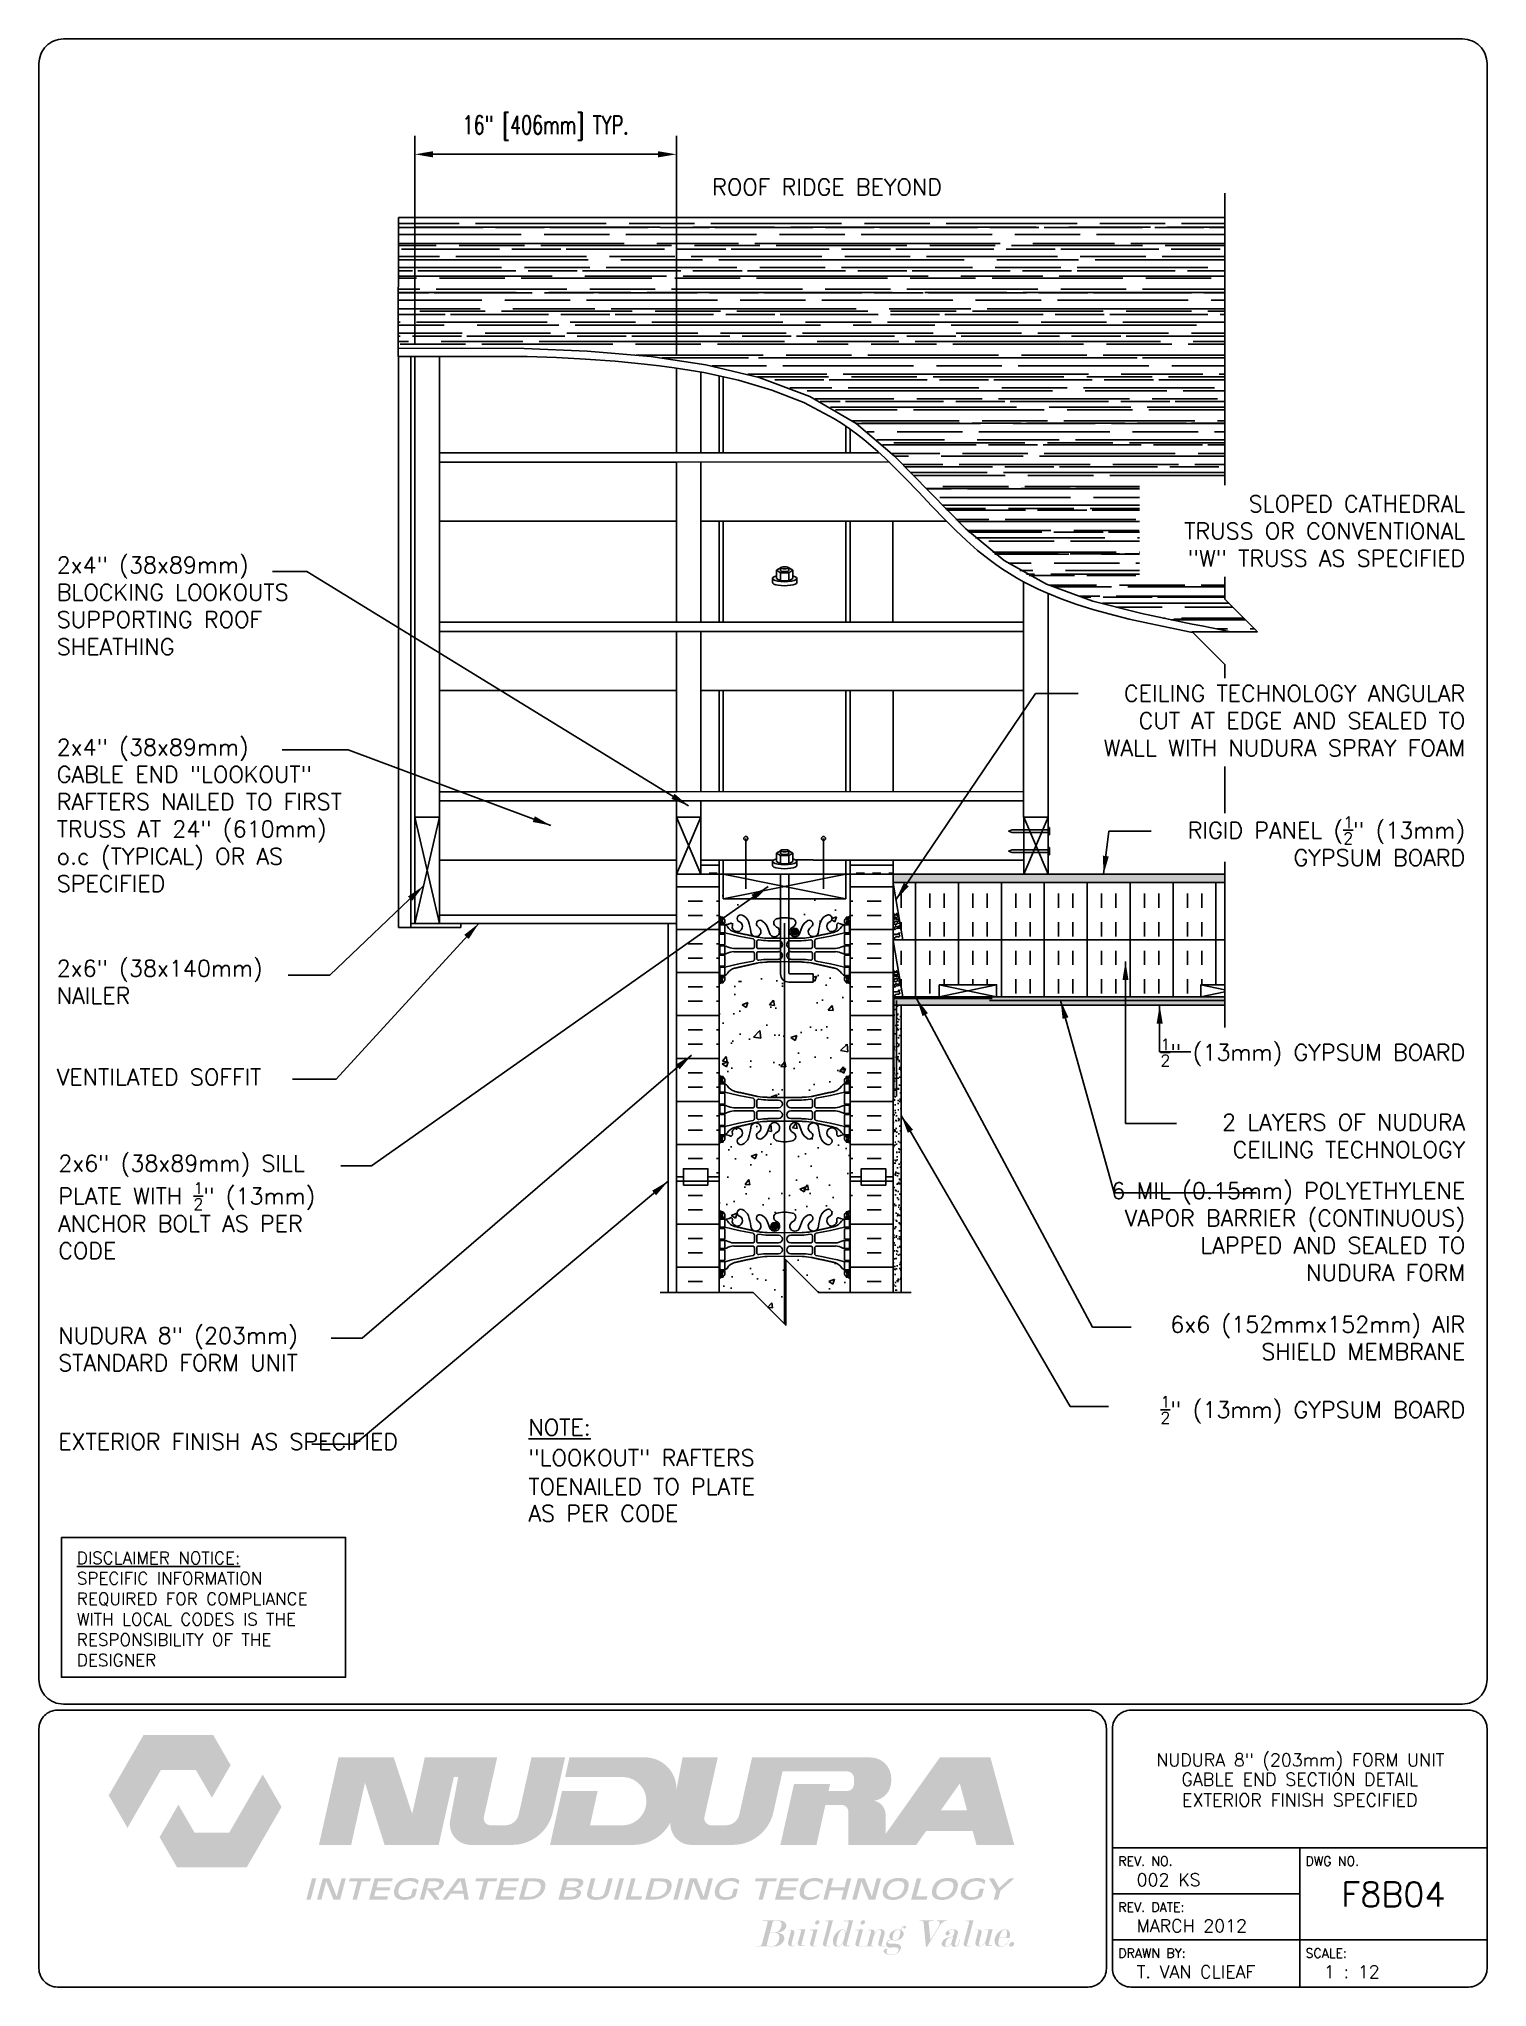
# Paper-space layout 'F8B04' of a CAD drawing. Header units: inches. Extents: x 0.42 to 7.8, y 0.49 to 10.41.
# The model-space entities are those that its viewports show. They can reach past a viewport. Long polylines and large blocks are cut down to what shows.
import ezdxf
from ezdxf.enums import TextEntityAlignment as Align

# ---------------------------------------------------------------- set-up
doc = ezdxf.new("R2010")
doc.units = ezdxf.units.IN
doc.header["$LTSCALE"] = 0.5
doc.header["$MEASUREMENT"] = 0
doc.linetypes.add('DASHED2', pattern=[0.375, 0.25, -0.125])
doc.linetypes.add('HIDDEN2', pattern=[0.1875, 0.125, -0.0625])
for name, color, linetype in [('HATCH', 12, 'Continuous'), ('LINE15', 9, 'Continuous'), ('line25', 2, 'Continuous'), ('LINE3', 3, 'Continuous'), ('LINE50', 5, 'Continuous'), ('LINE9', 9, 'Continuous'), ('LOGO', 7, 'Continuous'), ('TBK_LINE65', 3, 'Continuous'), ('TBK_TEXT', 4, 'Continuous'), ('TEXT', 4, 'Continuous'), ('Web_Edge', 9, 'Continuous')]:
    doc.layers.add(name, color=color, linetype=linetype)
doc.styles.add('DIM', font='romans.shx', dxfattribs={"width": 0.7})
doc.styles.add('ROMANS', font='romans.shx', dxfattribs={"height": 1.125})
doc.dimstyles.new('ext_12', dxfattribs={"dimscale": 12, "dimtxt": 0.09375, "dimasz": 0.09375, "dimexe": 0.09375, "dimexo": 0.0625, "dimgap": 0.0625, "dimtad": 1, "dimdec": 1, "dimzin": 3, "dimdsep": 46, "dimlunit": 4, "dimtxsty": 'DIM', "dimcen": 0.09, "dimdle": 0.09375, "dimclrt": 4, "dimadec": 0, "dimazin": 0, "dimtfac": 1, "dimtdec": 1, "dimtmove": 2, "dimatfit": 3, "dimfxl": 1, "dimfrac": 2, "dimtolj": 1, "dimtzin": 0, "dimarcsym": 0})
pattern_1 = [(90, (220.883, -16.3756), (-2.625, 2e-16), []), (90, (220.008, -16.3756), (-2.625, 2e-16), [0.875, -0.875]), (90, (219.133, -16.3756), (-2.625, 2e-16), [0.875, -0.875])]
pattern_2 = [(37.5, (220.88293, -16.3756), (-0.0157483, 0.48170594), [0, -0.38, 0, -0.425, 0, -0.40625]), (7.5, (220.8829, -16.3756), (0.4424442, 0.7055365), [0, -0.205, 0, -0.3425, 0, -0.13125]), (327.5, (220.57543, -16.3756), (0.7785355, 0.0014148), [0, -0.125, 0, -0.45, 0, -0.5875]), (317.5, (220.5754, -16.3756), (0.7515317, 0.219419), [0, -0.0625, 0, -0.295, 0, -0.3375])]

psp = doc.layouts.new('F8B04')

# ---------------------------------------------------------------- texts
at = {"layer": 'TBK_TEXT', "color": 7, "style": 'ROMANS'}
for s, p in [('REV. NO.', (5.9215, 1.107)), ('DWG NO.', (6.876, 1.107)), ('REV. DATE:', (5.9215, 0.8726)), ('DRAWN BY:', (5.9215, 0.6382)), ('SCALE:', (6.876, 0.6382))]:
    psp.add_text(s, height=0.04688, dxfattribs=at).set_placement(p)
at = {"layer": 'TEXT', "insert": (0.6134, 2.7065), "char_height": 0.0625, "width": 1.41371, "attachment_point": 1, "style": 'ROMANS'}
psp.add_mtext('{\\Fromans.shx|c1;\\LDISCLAIMER NOTICE:\\l\\PSPECIFIC INFORMATION REQUIRED FOR COMPLIANCE WITH LOCAL CODES IS THE RESPONSIBILITY OF THE DESIGNER}', dxfattribs=at)

msp = doc.modelspace()

# ---------------------------------------------------------------- texts
at = {"layer": 'TEXT', "style": 'ROMANS'}
for s, p in [('ROOF RIDGE BEYOND', (379.07, 60.44)), ('%%UNOTE:', (367.83, -15.39)), ('"LOOKOUT" RAFTERS', (367.83, -17.25)), ('TOENAILED TO PLATE', (367.83, -19.01)), ('AS PER CODE', (367.83, -20.65))]:
    msp.add_text(s, height=1, dxfattribs=at).set_placement(p)
at = {"layer": 'TEXT', "char_height": 1, "style": 'ROMANS'}
for s, insert, width, attachment_point in [('SLOPED CATHEDRAL \\PTRUSS OR CONVENTIONAL "W" TRUSS AS SPECIFIED', (425.13, 42.07), 20.3337, 3), ('2x4" (38x89mm) BLOCKING LOOKOUTS SUPPORTING ROOF SHEATHING', (338.98, 38.33), 20.2081, 1), ('\\A1;CEILING TECHNOLOGY ANGULAR CUT AT EDGE AND SEALED TO WALL WITH NUDURA SPRAY FOAM', (425.13, 30.48), 24.0802, 3), ('2x4" (38x89mm) \\PGABLE END "LOOKOUT" RAFTERS NAILED TO FIRST TRUSS AT 24" (610mm) o.c (TYPICAL) OR AS SPECIFIED', (338.98, 27.19), 20.2081, 1), ('\\A1;RIGID PANEL ({\\H0.7x;\\S1/2;}" (13mm) GYPSUM BOARD', (425.13, 22.45), 24.0802, 3), ('2x6" (38x140mm)\\PNAILER ', (338.98, 13.67), 20.2081, 1), ('\\A1;{\\H0.7x;\\S1/2;}" (13mm) GYPSUM BOARD', (425.13, 8.87), 17.8082, 3), ('VENTILATED SOFFIT', (338.98, 7.02), 20.2081, 1), ('2 LAYERS OF NUDURA CEILING TECHNOLOGY ', (425.13, 4.26), 20.7546, 3), ('\\A1;2x6" (38x89mm) SILL PLATE WITH {\\H0.7x;\\S1/2;}" (13mm) ANCHOR BOLT AS PER CODE', (339.07, 1.75), 20.2081, 1), ('6 MIL (0.15mm) POLYETHYLENE VAPOR BARRIER (CONTINUOUS) LAPPED AND SEALED TO NUDURA FORM', (425.13, 0.07), 23.7668, 3), ('6x6 (152mmx152mm) AIR SHIELD MEMBRANE', (425.13, -8.1), 23.7668, 3), ('\\A1;NUDURA 8" (203mm) STANDARD FORM UNIT', (339.07, -8.78), 20.2081, 1), ('\\A1;{\\H0.7x;\\S1/2;}" (13mm) GYPSUM BOARD', (425.13, -12.98), 23.7668, 3), ('\\A1;EXTERIOR FINISH AS SPECIFIED', (339.07, -15.26), 20.2081, 1)]:
    msp.add_mtext(s, dxfattribs=dict(at, insert=insert, width=width, attachment_point=attachment_point))

# ---------------------------------------------------------------- blocks, each defined once
blk = doc.blocks.new('TITLEBLOCK-Tag')
at = {"style": 'ROMANS'}
for tag, height, p in [('TITLE_LINE_1', 0.065, (0.927, -0.1328)), ('TITLE_LINE_2', 0.065, (0.9294, -0.2258)), ('CENTRE-LINE-3', 0.065, (0.927, -0.3246)), ('TITLE_LINE_4', 0.065, (0.927, -0.4299)), ('TITLE_LINE_5', 0.065, (0.927, -0.526)), ('DWG', 0.125, (1.4043, -0.9102))]:
    blk.add_attdef(tag, text='', height=height, dxfattribs=at).set_placement(p, align=Align.MIDDLE_CENTER)
for tag, p in [('LATEST_REVISION', (0.0954, -0.8366)), ('REVISION_DATE', (0.0954, -1.071)), ('DRAWN_BY', (0.0954, -1.3053)), ('SCALE', (1.0499, -1.3053))]:
    blk.add_attdef(tag, text='', height=0.065, dxfattribs=at).set_placement(p, align=Align.MIDDLE_LEFT)
blk = doc.blocks.new('*D1')
at = {"layer": 'Defpoints', "color": 0, "transparency": 16777216}
for p in [(360.88, 62.94), (360.88, 50.57), (376.88, 49.87)]:
    blk.add_point(p, dxfattribs=at)
at = {"layer": 'TEXT', "color": 0, "lineweight": -2, "transparency": 16777216}
for p, q in [((360.88, 51.32), (360.88, 64.07)), ((376.88, 50.62), (376.88, 64.07)), ((375.75, 62.94), (362, 62.94))]:
    blk.add_line(p, q, dxfattribs=at)
at = {"layer": 'TEXT', "color": 0, "transparency": 16777216}
for points in [[(362, 63.13), (362, 62.75), (360.88, 62.94)], [(375.75, 63.13), (375.75, 62.75), (376.88, 62.94)]]:
    blk.add_solid(points, dxfattribs=at)
at = {"layer": 'TEXT', "color": 4, "transparency": 16777216, "insert": (368.88, 64.55), "char_height": 1.125, "attachment_point": 5, "style": 'DIM'}
blk.add_mtext('\\A1;16" [406mm] TYP.', dxfattribs=at)

# ---------------------------------------------------------------- dimensions: what is measured, and where the dimension line sits
at = {"layer": 'TEXT'}
dim = msp.add_linear_dim(base=(360.88, 62.94), p1=(376.88, 49.87), p2=(360.88, 50.57), text='16" [406mm] TYP.', dimstyle='ext_12', dxfattribs=at)
dim.commit()
dim.dimension.update_dxf_attribs({"geometry": '*D1', "text_midpoint": (368.88, 64.55)})

# ---------------------------------------------------------------- hatches: boundary and pattern name
at = {"layer": 'HATCH'}
h = msp.add_hatch(dxfattribs=at)
h.set_pattern_fill('AR-RROOF', color=256, style=0)
h.set_pattern_definition([(0, (218.8829, -16.5142), (2.2, 1), [15, -2, 5, -1]), (0, (220.2129, -16.0142), (-1, 1.33), [3, -0.33, 6, -0.75]), (0, (219.3829, -15.6642), (5.2, 0.67), [8, -1.4, 4, -1])])
h.paths.add_polyline_path([(405.21, 42.9), (410.43, 42.9), (410.43, 59.07), (359.88, 59.07), (359.87, 51.06), (359.88, 51.06), (360.08, 51.06), (360.29, 51.06), (360.49, 51.07), (360.7, 51.07), (360.91, 51.07), (361.11, 51.07), (361.32, 51.08), (361.52, 51.08), (361.73, 51.08), (361.94, 51.08), (362.14, 51.08), (362.35, 51.09), (362.55, 51.09), (362.76, 51.09), (362.97, 51.09), (363.17, 51.09), (363.38, 51.09), (363.58, 51.09), (363.79, 51.09), (364, 51.09), (364.2, 51.1), (364.41, 51.1), (364.62, 51.1), (364.82, 51.1), (365.03, 51.09), (365.24, 51.09), (365.44, 51.09), (365.65, 51.09), (365.86, 51.09), (366.06, 51.09), (366.27, 51.09), (366.48, 51.08), (366.68, 51.08), (366.89, 51.08), (367.1, 51.07), (367.3, 51.07), (367.51, 51.07), (367.72, 51.06), (367.92, 51.06), (368.13, 51.05), (368.34, 51.05), (368.55, 51.04), (368.75, 51.03), (368.96, 51.03), (369.17, 51.02), (369.38, 51.01), (369.58, 51.01), (369.79, 51), (370, 50.99), (370.21, 50.98), (370.42, 50.97), (370.62, 50.96), (370.83, 50.95), (371.04, 50.94), (371.25, 50.92), (371.46, 50.91), (371.67, 50.9), (371.87, 50.88), (372.08, 50.87), (372.29, 50.85), (372.5, 50.84), (372.71, 50.82), (372.92, 50.81), (373.13, 50.79), (373.34, 50.77), (373.55, 50.75), (373.76, 50.73), (373.97, 50.71), (374.18, 50.69), (374.39, 50.67), (374.6, 50.65), (374.81, 50.63), (375.02, 50.61), (375.23, 50.58), (375.44, 50.56), (375.65, 50.53), (375.86, 50.51), (376.07, 50.48), (376.28, 50.45), (376.49, 50.42), (376.7, 50.39), (376.92, 50.36), (377.13, 50.33), (377.34, 50.3), (377.55, 50.27), (377.76, 50.23), (377.97, 50.2), (378.18, 50.16), (378.39, 50.12), (378.6, 50.09), (378.81, 50.05), (379.02, 50.01), (379.22, 49.96), (379.43, 49.92), (379.64, 49.88), (379.85, 49.83), (380.06, 49.79), (380.26, 49.74), (380.47, 49.69), (380.67, 49.64), (380.88, 49.59), (381.08, 49.53), (381.29, 49.48), (381.49, 49.42), (381.7, 49.37), (381.9, 49.31), (382.1, 49.25), (382.3, 49.19), (382.5, 49.12), (382.7, 49.06), (382.9, 48.99), (383.1, 48.92), (383.29, 48.85), (383.49, 48.78), (383.68, 48.71), (383.88, 48.63), (384.07, 48.56), (384.26, 48.48), (384.46, 48.4), (384.65, 48.31), (384.83, 48.23), (385.02, 48.14), (385.21, 48.06), (385.4, 47.97), (385.58, 47.88), (385.77, 47.78), (385.95, 47.69), (386.13, 47.59), (386.31, 47.49), (386.49, 47.39), (386.67, 47.28), (386.84, 47.18), (387.02, 47.07), (387.19, 46.96), (387.36, 46.85), (387.53, 46.73), (387.7, 46.62), (387.87, 46.5), (388.04, 46.37), (388.2, 46.25), (388.36, 46.13), (388.53, 46), (388.69, 45.87), (388.85, 45.74), (389.01, 45.6), (389.16, 45.47), (389.32, 45.33), (389.47, 45.19), (389.63, 45.05), (389.78, 44.91), (389.93, 44.77), (390.08, 44.62), (390.23, 44.48), (390.38, 44.33), (390.53, 44.19), (390.68, 44.04), (390.83, 43.89), (390.98, 43.74), (391.12, 43.59), (391.27, 43.44), (391.42, 43.29), (391.56, 43.13), (391.71, 42.98), (391.85, 42.83), (392, 42.68), (392.14, 42.52), (392.29, 42.37), (392.43, 42.22), (392.58, 42.06), (392.72, 41.91), (392.87, 41.76), (393.01, 41.61), (393.16, 41.46), (393.3, 41.3), (393.45, 41.15), (393.59, 41), (393.74, 40.86), (393.89, 40.71), (394.04, 40.56), (394.18, 40.41), (394.33, 40.27), (394.48, 40.12), (394.63, 39.98), (394.78, 39.84), (394.94, 39.7), (395.09, 39.56), (395.24, 39.42), (395.4, 39.29), (395.55, 39.15), (395.71, 39.02), (395.87, 38.89), (396.03, 38.76), (396.19, 38.64), (396.35, 38.51), (396.51, 38.39), (396.68, 38.27), (396.84, 38.16), (397.01, 38.04), (397.18, 37.93), (397.35, 37.82), (397.52, 37.71), (397.69, 37.61), (397.87, 37.5), (398.05, 37.4), (398.23, 37.3), (398.41, 37.21), (398.59, 37.11), (398.77, 37.02), (398.96, 36.93), (399.15, 36.84), (399.34, 36.75), (399.53, 36.67), (399.73, 36.58), (399.92, 36.5), (400.12, 36.42), (400.33, 36.34), (400.53, 36.26), (400.74, 36.19), (400.95, 36.11), (401.16, 36.04), (401.37, 35.97), (401.59, 35.9), (401.81, 35.82), (402.03, 35.76), (402.25, 35.69), (402.48, 35.62), (402.71, 35.55), (402.94, 35.49), (403.18, 35.42), (403.42, 35.36), (403.66, 35.29), (403.9, 35.23), (404.15, 35.17), (404.4, 35.11), (404.65, 35.05), (404.91, 34.98), (405.17, 34.92), (405.43, 34.86), (405.7, 34.8), (405.97, 34.74), (406.24, 34.68), (406.52, 34.62), (406.8, 34.56), (407.09, 34.5), (407.37, 34.44), (407.67, 34.38), (407.96, 34.32), (408.26, 34.26), (408.56, 34.2), (408.87, 34.13), (409.18, 34.07), (409.49, 34.01), (409.81, 33.94), (410.13, 33.88), (410.46, 33.81), (410.79, 33.75), (412.43, 33.75), (410.43, 35.75), (410.43, 37.1), (405.21, 37.1)])
h = msp.add_hatch(dxfattribs=at)
h.set_pattern_fill('INSUL', color=256, scale=4, style=0)
h.set_pattern_definition([(0, (218.883, -16.5142), (0, 1.5), []), (0, (218.883, -16.0142), (0, 1.5), [0.5, -0.5]), (0, (218.883, -15.5142), (0, 1.5), [0.5, -0.5])])
h.paths.add_polyline_path([(378.38, 19.79), (378.38, 18.92), (379.5, 18.92), (379.5, 19.79)])
h = msp.add_hatch(dxfattribs=at)
h.set_pattern_fill('INSUL', color=256, scale=4, style=0)
h.set_pattern_definition([(0, (220.883, -16.5142), (0, 1.5), []), (0, (220.883, -16.0142), (0, 1.5), [0.5, -0.5]), (0, (220.883, -15.5142), (0, 1.5), [0.5, -0.5])])
h.paths.add_polyline_path([(387.5, 19.79), (387.5, 18.92), (390.13, 18.92), (390.13, 19.79)])
h = msp.add_hatch(dxfattribs=at)
h.set_pattern_fill('INSUL', color=256, scale=7, style=0)
h.set_pattern_definition([(0, (-2546.6594, -396.5908), (0, 2.625), []), (0, (-2546.6594, -395.7158), (0, 2.625), [0.875, -0.875]), (0, (-2546.6594, -394.8408), (0, 2.625), [0.875, -0.875])])
h.paths.add_polyline_path([(376.88, 0.42), (377.31, 0.42), (377.31, 0.92), (378.81, 0.92), (378.81, 0.42), (379.5, 0.42), (379.5, 18.42), (378.81, 18.42), (378.81, 18.92), (377.31, 18.92), (377.31, 18.42), (376.88, 18.42)])
h = msp.add_hatch(dxfattribs=at)
h.set_pattern_fill('AR-CONC', color=256, scale=0.5)
h.set_pattern_definition([(50, (0, 0), (3.5863, -0.31376), [0.375, -4.125]), (355, (0, 0), (-0.693757, 3.76096), [0.3, -3.3]), (100.4514, (0.299, -0.026), (2.892544, 3.4472), [0.3187, -3.50571]), (46.1842, (0, 1), (5.336207, -0.827596), [0.5625, -6.1875]), (96.6356, (0.4447, 0.931), (4.67331, 4.87059), [0.47805, -5.25857]), (351.1842, (0, 1), (4.67331, 4.87059), [0.45, -4.95]), (21, (0.5, 0.75), (2.984535, -2.013094), [0.375, -4.125]), (326, (0.5, 0.75), (1.216577, 3.62575), [0.3, -3.3]), (71.4514, (0.7487, 0.5822), (4.201112, 1.612656), [0.3187, -3.50571]), (37.5, (0, 0), (0.0607993, 1.6644693), [0, -3.26, 0, -3.35, 0, -3.3125]), (7.5, (0, 0), (1.315348, 1.9720586), [0, -1.91, 0, -3.185, 0, -1.2625]), (327.5, (-1.115, 0), (2.669112, -0.1127744), [0, -1.25, 0, -3.9, 0, -5.175]), (317.5, (-1.615, 0), (2.915931, 0.500525), [0, -1.625, 0, -2.59, 0, -3.675])])
h.paths.add_polyline_path([(387.5, 18.92), (387.25, 18.92), (387.25, 17.42), (383.75, 17.42), (383.75, 16.25, -0.032642), (383.98, 16.21, -0.734872), (384, 15.7, 1.612474), (384.43, 15.34), (384.57, 15.72, -0.173075), (384.92, 16.09, -0.994662), (385.1, 15.69, 1.629604), (385.57, 15.39, -0.069923), (385.71, 16.04, -0.21345), (386.1, 16.43, -1), (386.27, 16.02, 2.087231), (386.7, 15.79, -0.669601), (386.83, 15.91, 0.085348), (387.16, 15.84), (387.27, 15.84), (387.27, 15.91), (387.22, 15.91, -0.414214), (387.16, 15.97), (387.16, 16.04, -0.249069), (387.27, 16.25), (387.27, 16.29), (387.36, 16.29, 0.088416), (387.5, 16.38)])
h.paths.add_polyline_path([(384.34, 15.41, -1), (383.91, 15.41, -1)], flags=16)
h.paths.add_polyline_path([(383.25, 17.42), (379.75, 17.42), (379.75, 18.92), (379.5, 18.92), (379.5, 16.38, 0.088416), (379.65, 16.29), (379.74, 16.29), (379.74, 16.25, -0.249069), (379.85, 16.04), (379.85, 15.97, -0.414214), (379.79, 15.91), (379.74, 15.91), (379.74, 15.84), (379.84, 15.84, 0.085348), (380.17, 15.91, -0.669601), (380.31, 15.79, 2.087231), (380.74, 16.02, -1), (380.9, 16.43, -0.21345), (381.29, 16.04, -0.069923), (381.43, 15.39, 1.629604), (381.9, 15.69, -0.994662), (382.08, 16.09, -0.173075), (382.43, 15.72), (382.57, 15.34, 1.612474), (383, 15.7, -0.734872), (383.03, 16.21, -0.032642), (383.25, 16.25)])
edge = h.paths.add_edge_path()
edge.add_arc((383.75, 12.83), 0.5, 180, 238.3819, ccw=False)
edge.add_line((383.25, 12.83), (383.25, 13.57))
edge.add_line((383.25, 13.57), (382.44, 13.56))
edge.add_arc((382.43, 10.57), 2.98, 89.9005, 100.7454)
edge.add_spline(control_points=[(381.87, 13.5), (380.44, 13.18)], knot_values=[0, 0, 1, 1], degree=1, periodic=0)
edge.add_arc((380.64, 12.47), 0.743, 106.1893, 145.772)
edge.add_arc((379.72, 13.08), 0.364, 289.6613, 327.9576, ccw=False)
edge.add_line((379.84, 12.74), (379.74, 12.74))
edge.add_line((379.74, 12.74), (379.74, 12.67))
edge.add_line((379.74, 12.67), (379.79, 12.67))
edge.add_arc((379.79, 12.61), 0.0625, 0, 90, ccw=False)
edge.add_line((379.85, 12.61), (379.85, 12.54))
edge.add_arc((379.6, 12.54), 0.25, 304.0558, 360, ccw=False)
edge.add_line((379.74, 12.33), (379.74, 12.29))
edge.add_line((379.74, 12.29), (379.65, 12.29))
edge.add_arc((379.85, 11.83), 0.5, 113.5782, 133.7891)
edge.add_line((379.5, 12.19), (379.5, 6.65))
edge.add_arc((379.85, 7.01), 0.5, 226.2109, 246.4218)
edge.add_line((379.65, 6.55), (379.74, 6.55))
edge.add_line((379.74, 6.55), (379.74, 6.51))
edge.add_arc((379.6, 6.3), 0.25, 0, 55.9442, ccw=False)
edge.add_line((379.85, 6.3), (379.85, 6.23))
edge.add_arc((379.79, 6.23), 0.0625, -90, 0, ccw=False)
edge.add_line((379.79, 6.17), (379.74, 6.17))
edge.add_line((379.74, 6.17), (379.74, 6.1))
edge.add_line((379.74, 6.1), (379.84, 6.1))
edge.add_arc((379.72, 5.76), 0.364, 32.0424, 70.3387, ccw=False)
edge.add_arc((380.64, 6.37), 0.743, 214.228, 253.8107)
edge.add_spline(control_points=[(380.44, 5.65), (381.87, 5.33)], knot_values=[0, 0, 1, 1], degree=1, periodic=0)
edge.add_arc((382.43, 8.27), 2.98, 259.2546, 270.0995)
edge.add_line((382.44, 5.28), (383.49, 5.27))
edge.add_line((383.49, 5.27), (383.49, 12.41))
edge = h.paths.add_edge_path()
edge.add_arc((387.16, 11.83), 0.5, 46.2109, 66.4218)
edge.add_line((387.36, 12.29), (387.27, 12.29))
edge.add_line((387.27, 12.29), (387.27, 12.33))
edge.add_arc((387.41, 12.54), 0.25, 180, 235.9442, ccw=False)
edge.add_line((387.16, 12.54), (387.16, 12.61))
edge.add_arc((387.22, 12.61), 0.0625, 90, 180, ccw=False)
edge.add_line((387.22, 12.67), (387.27, 12.67))
edge.add_line((387.27, 12.67), (387.27, 12.74))
edge.add_line((387.27, 12.74), (387.16, 12.74))
edge.add_arc((387.28, 13.08), 0.364, 212.0424, 250.3387, ccw=False)
edge.add_arc((386.36, 12.47), 0.743, 34.228, 73.8107)
edge.add_spline(control_points=[(386.57, 13.18), (385.13, 13.5)], knot_values=[0, 0, 1, 1], degree=1, periodic=0)
edge.add_arc((384.57, 10.57), 2.98, 79.2546, 90.0995)
edge.add_line((384.57, 13.56), (383.75, 13.57))
edge.add_line((383.75, 13.57), (383.75, 12.93))
edge.add_arc((383.85, 12.93), 0.1, 180, 270)
edge.add_line((383.85, 12.83), (385.25, 12.83))
edge.add_line((385.25, 12.83), (385.25, 12.33))
edge.add_line((385.25, 12.33), (383.75, 12.33))
edge.add_arc((383.75, 12.83), 0.5, 238.3819, 270, ccw=False)
edge.add_line((383.49, 12.41), (383.49, 5.27))
edge.add_line((383.49, 5.27), (383.5, 5.27))
edge.add_line((383.5, 5.27), (384.57, 5.28))
edge.add_arc((384.57, 8.27), 2.98, 269.9005, 280.7454)
edge.add_spline(control_points=[(385.13, 5.33), (386.57, 5.65)], knot_values=[0, 0, 1, 1], degree=1, periodic=0)
edge.add_arc((386.36, 6.37), 0.743, 286.1893, 325.772)
edge.add_arc((387.28, 5.76), 0.364, 109.6613, 147.9576, ccw=False)
edge.add_line((387.16, 6.1), (387.27, 6.1))
edge.add_line((387.27, 6.1), (387.27, 6.17))
edge.add_line((387.27, 6.17), (387.22, 6.17))
edge.add_arc((387.22, 6.23), 0.0625, 180, 270, ccw=False)
edge.add_line((387.16, 6.23), (387.16, 6.3))
edge.add_arc((387.41, 6.3), 0.25, 124.0558, 180, ccw=False)
edge.add_line((387.27, 6.51), (387.27, 6.55))
edge.add_line((387.27, 6.55), (387.36, 6.55))
edge.add_arc((387.16, 7.01), 0.5, 293.5782, 313.7891)
edge.add_line((387.5, 6.65), (387.5, 12.19))
h.paths.add_polyline_path([(383.49, 2.57, -0.066739), (383.03, 2.63, -0.734872), (383, 3.14, 1.612474), (382.57, 3.5), (382.43, 3.11, -0.173075), (382.08, 2.75, -0.994662), (381.9, 3.14, 1.629604), (381.43, 3.44, -0.069923), (381.29, 2.8, -0.21345), (380.9, 2.41, -1), (380.74, 2.82, 2.087231), (380.31, 3.04, -0.669601), (380.17, 2.92, 0.085348), (379.84, 3), (379.74, 3), (379.74, 2.93), (379.79, 2.93, -0.414214), (379.85, 2.87), (379.85, 2.8, -0.249069), (379.74, 2.59), (379.74, 2.55), (379.65, 2.55, 0.088416), (379.5, 2.45), (379.5, 0.42), (379.5, -1.62, 0.088416), (379.65, -1.71), (379.74, -1.71), (379.74, -1.75, -0.249069), (379.85, -1.96), (379.85, -2.03, -0.414214), (379.79, -2.09), (379.74, -2.09), (379.74, -2.16), (379.84, -2.16, 0.085348), (380.17, -2.09, -0.669601), (380.31, -2.21, 2.087231), (380.74, -1.98, -1), (380.9, -1.57, -0.21345), (381.29, -1.96, -0.069923), (381.43, -2.61, 1.629604), (381.9, -2.31, -0.994662), (382.08, -1.91, -0.173075), (382.43, -2.28), (382.57, -2.66, 1.612474), (383, -2.3, -0.734872), (383.03, -1.79, -0.066739), (383.49, -1.73)])
h.paths.add_polyline_path([(383.09, -2.59, -1), (382.66, -2.59, -1)], flags=16)
h.paths.add_polyline_path([(387.5, 2.45, 0.088416), (387.36, 2.55), (387.27, 2.55), (387.27, 2.59, -0.249069), (387.16, 2.8), (387.16, 2.87, -0.414214), (387.22, 2.93), (387.27, 2.93), (387.27, 3), (387.16, 3, 0.085348), (386.83, 2.92, -0.669601), (386.7, 3.04, 2.087231), (386.27, 2.82, -1), (386.1, 2.41, -0.21345), (385.71, 2.8, -0.069923), (385.57, 3.44, 1.629604), (385.1, 3.14, -0.994662), (384.92, 2.75, -0.173075), (384.57, 3.11), (384.43, 3.5, 1.612474), (384, 3.14, -0.734872), (383.98, 2.63, -0.070212), (383.49, 2.57), (383.49, -1.73, -0.070212), (383.98, -1.79, -0.734872), (384, -2.3, 1.612474), (384.43, -2.66), (384.57, -2.28, -0.173075), (384.92, -1.91, -0.994662), (385.1, -2.31, 1.629604), (385.57, -2.61, -0.069923), (385.71, -1.96, -0.21345), (386.1, -1.57, -1), (386.27, -1.98, 2.087231), (386.7, -2.21, -0.669601), (386.83, -2.09, 0.085348), (387.16, -2.16), (387.27, -2.16), (387.27, -2.09), (387.22, -2.09, -0.414214), (387.16, -2.03), (387.16, -1.96, -0.249069), (387.27, -1.75), (387.27, -1.71), (387.36, -1.71, 0.088416), (387.5, -1.62), (387.5, 0.42)])
edge = h.paths.add_edge_path()
edge.add_line((383.49, -4.43), (382.44, -4.44))
edge.add_arc((382.43, -7.43), 2.98, 89.9005, 100.7454)
edge.add_spline(control_points=[(381.87, -4.5), (380.44, -4.82)], knot_values=[0, 0, 1, 1], degree=1, periodic=0)
edge.add_arc((380.64, -5.53), 0.743, 106.1893, 145.772)
edge.add_arc((379.72, -4.92), 0.364, 289.6613, 327.9576, ccw=False)
edge.add_line((379.84, -5.26), (379.74, -5.26))
edge.add_line((379.74, -5.26), (379.74, -5.33))
edge.add_line((379.74, -5.33), (379.79, -5.33))
edge.add_arc((379.79, -5.39), 0.0625, 0, 90, ccw=False)
edge.add_line((379.85, -5.39), (379.85, -5.46))
edge.add_arc((379.6, -5.46), 0.25, 304.0558, 360, ccw=False)
edge.add_line((379.74, -5.67), (379.74, -5.71))
edge.add_line((379.74, -5.71), (379.65, -5.71))
edge.add_arc((379.85, -6.17), 0.5, 113.5782, 133.7891)
edge.add_line((379.5, -5.81), (379.5, -6.65))
edge.add_line((379.5, -6.65), (381.57, -6.65))
edge.add_line((381.57, -6.65), (383.49, -8.57))
edge.add_line((383.49, -8.57), (383.49, -4.43))
edge = h.paths.add_edge_path()
edge.add_line((387.22, -5.33), (387.27, -5.33))
edge.add_line((387.27, -5.33), (387.27, -5.26))
edge.add_line((387.27, -5.26), (387.16, -5.26))
edge.add_arc((387.28, -4.92), 0.364, 212.0424, 250.3387, ccw=False)
edge.add_arc((386.36, -5.53), 0.743, 34.228, 73.8107)
edge.add_spline(control_points=[(386.57, -4.82), (385.13, -4.5)], knot_values=[0, 0, 1, 1], degree=1, periodic=0)
edge.add_arc((384.57, -7.43), 2.98, 79.2546, 90.0995)
edge.add_line((384.57, -4.44), (383.5, -4.43))
edge.add_line((383.5, -4.43), (383.49, -4.43))
edge.add_line((383.49, -4.43), (383.49, -8.57))
edge.add_line((383.49, -8.57), (383.57, -8.65))
edge.add_line((383.57, -8.65), (383.57, -4.65))
edge.add_line((383.57, -4.65), (385.57, -6.65))
edge.add_line((385.57, -6.65), (387.5, -6.65))
edge.add_line((387.5, -6.65), (387.5, -5.81))
edge.add_arc((387.16, -6.17), 0.5, 46.2109, 66.4218)
edge.add_line((387.36, -5.71), (387.27, -5.71))
edge.add_line((387.27, -5.71), (387.27, -5.67))
edge.add_arc((387.41, -5.46), 0.25, 180, 235.9442, ccw=False)
edge.add_line((387.16, -5.46), (387.16, -5.39))
edge.add_arc((387.22, -5.39), 0.0625, 90, 180, ccw=False)
h = msp.add_hatch(dxfattribs=at)
h.set_pattern_fill('INSUL', color=256, scale=7, style=0)
h.set_pattern_definition([(180, (3313.6637, -396.5908), (0, 2.625), []), (180, (3313.6637, -395.7158), (0, 2.625), [0.875, -0.875]), (180, (3313.6637, -394.8408), (0, 2.625), [0.875, -0.875])])
h.paths.add_polyline_path([(390.13, 0.42), (389.69, 0.42), (389.69, 0.92), (388.19, 0.92), (388.19, 0.42), (387.5, 0.42), (387.5, 18.42), (388.19, 18.42), (388.19, 18.92), (389.69, 18.92), (389.69, 18.42), (390.13, 18.42)])
h = msp.add_hatch(dxfattribs=at)
h.set_pattern_fill('AR-SAND', color=256, scale=0.25, style=0)
h.set_pattern_definition(pattern_2)
h.paths.add_polyline_path([(390.13, 18.92), (390.13, 18.42), (410.43, 18.42), (410.43, 18.92)])
h = msp.add_hatch(dxfattribs=at)
h.set_pattern_fill('INSUL', color=256, scale=7, angle=90, style=0)
h.set_pattern_definition(pattern_1)
h.paths.add_polyline_path([(390.13, 18.42), (390.13, 18.37), (390.74, 14.92), (410.43, 14.92), (410.43, 18.42)])
h = msp.add_hatch(dxfattribs=at)
h.set_pattern_fill('INSUL', color=256, scale=7, angle=90, style=0)
h.set_pattern_definition(pattern_1)
h.paths.add_polyline_path([(408.96, 11.42), (408.96, 12.17), (410.43, 12.17), (410.43, 14.92), (390.13, 14.92), (390.13, 14.87), (390.74, 11.42), (392.96, 11.42), (392.96, 12.17), (396.46, 12.17), (396.46, 11.42)])
h = msp.add_hatch(dxfattribs=at)
h.set_pattern_fill('AR-SAND', color=256, scale=0.25, style=0)
h.set_pattern_definition(pattern_2)
h.paths.add_polyline_path([(410.43, 10.92), (410.43, 11.42), (390.13, 11.42), (390.13, 10.92)])
h = msp.add_hatch(dxfattribs=at)
h.set_pattern_fill('AR-SAND', color=256, scale=0.25, style=0)
h.set_pattern_definition([(37.5, (220.88293, -16.51417), (-0.0157483, 0.4817059), [0, -0.38, 0, -0.425, 0, -0.40625]), (7.5, (220.8829, -16.51417), (0.4424442, 0.7055365), [0, -0.205, 0, -0.3425, 0, -0.13125]), (327.5, (220.57543, -16.51417), (0.7785355, 0.0014148), [0, -0.125, 0, -0.45, 0, -0.5875]), (317.5, (220.5754, -16.5142), (0.7515317, 0.219419), [0, -0.0625, 0, -0.295, 0, -0.3375])])
h.paths.add_polyline_path([(390.13, -6.65), (390.25, -6.65), (390.25, -6.58), (390.63, -6.96), (390.63, 10.92), (390.13, 10.92)])
at = {"layer": 'LINE3'}
for points in [[(384.34, 15.41, 1), (383.91, 15.41, 1)], [(383.09, -2.59, 1), (382.66, -2.59, 1)]]:
    msp.add_hatch(color=256, dxfattribs=at).paths.add_polyline_path(points)

# ---------------------------------------------------------------- linework, layer by layer
msp.add_line((360.88, 15.92), (360.88, 15.92))
at = {"layer": 'HATCH'}
for p, q in [((359.88, 15.67), (359.88, 50.57)), ((362.38, 15.92), (360.88, 22.42)), ((360.88, 15.92), (362.38, 22.42)), ((378.38, 18.92), (376.88, 22.42)), ((378.38, 22.42), (376.88, 18.92)), ((399.63, 18.92), (398.13, 22.42)), ((398.13, 18.92), (399.63, 22.42)), ((387.25, 17.42), (379.75, 18.92)), ((387.25, 18.92), (379.75, 17.42)), ((381.08, 16.95), (381.08, 16.95)), ((383.64, 17.31), (383.64, 17.31)), ((359.88, 15.67), (360.63, 15.67)), ((383.75, 15.01), (383.25, 15)), ((383.75, 13.57), (383.25, 13.58)), ((392.96, 12.17), (396.46, 11.42)), ((396.46, 12.17), (392.96, 11.42)), ((408.96, 12.17), (410.43, 11.85)), ((410.43, 11.73), (408.96, 11.42)), ((387.26, 2.01), (387.26, 2.01)), ((376.88, 0.16), (379.5, 0.16)), ((390.13, 0.16), (387.5, 0.16)), ((377.59, -0.72), (378.47, -0.72)), ((387.66, -0.72), (387.5, -0.72)), ((389.41, -0.72), (388.54, -0.72)), ((377.59, -1.59), (378.47, -1.59)), ((389.41, -1.59), (388.54, -1.59)), ((376.88, -2.47), (379.5, -2.47)), ((377.59, -3.34), (378.47, -3.34)), ((390.13, -2.47), (387.5, -2.47)), ((389.41, -3.34), (388.54, -3.34)), ((377.59, -4.22), (378.47, -4.22)), ((389.41, -4.22), (388.54, -4.22)), ((376.88, -5.09), (379.5, -5.09)), ((390.13, -5.09), (387.5, -5.09)), ((377.59, -5.97), (378.47, -5.97)), ((389.41, -5.97), (388.54, -5.97))]:
    msp.add_line(p, q, dxfattribs=at)
at = {"layer": 'HATCH', "linetype": 'HIDDEN2'}
for p, q in [((381.13, 18.04), (381.13, 21.11)), ((385.88, 18.04), (385.88, 21.11))]:
    msp.add_line(p, q, dxfattribs=at)
at = {"layer": 'HATCH', "linetype": 'DASHED2'}
for p, q in [((390.13, 18.37), (390.74, 14.92)), ((390.13, 14.87), (390.74, 11.42))]:
    msp.add_line(p, q, dxfattribs=at)
at = {"layer": 'HATCH'}
for points in [[(390.13, 16.49, 0.395388), (390.19, 16.54, 0.520567), (390.27, 16.47, 0.520567), (390.33, 16.5, 0.520567), (390.36, 16.53, 0.520567), (390.37, 16.51, 0.520567), (390.42, 16.49, 0.081059), (390.42, 16.49)], [(390.39, 16.33, 0.209612), (390.41, 16.32, 0.520567), (390.42, 16.31, 0.520567), (390.43, 16.41, 0.520567), (390.4, 16.41, 0.520567), (390.35, 16.41, 0.520567), (390.29, 16.43, 0.520567), (390.22, 16.39, 0.520567), (390.19, 16.39, 0.494068), (390.13, 16.46, 0.494068)], [(390.13, 16.24, 0.216105), (390.15, 16.27)], [(390.17, 16.14, 0.442919), (390.13, 16.17, 0.442919)], [(390.13, 15.64, 0.418074), (390.2, 15.66, 0.520567), (390.25, 15.7, 0.520567), (390.31, 15.76, 0.520567), (390.41, 15.73, 0.520567), (390.49, 15.7, 0.520567), (390.49, 15.78, 0.520567), (390.52, 15.78, 0.24259), (390.54, 15.82)], [(390.58, 15.58, 0.520567), (390.49, 15.63, 0.520567), (390.43, 15.61, 0.520567), (390.38, 15.61, 0.520567), (390.29, 15.57, 0.520567), (390.25, 15.53, 0.520567), (390.21, 15.57, 0.520567), (390.18, 15.53, 0.520567), (390.15, 15.51, 0.40638), (390.13, 15.55, 0.40638)], [(390.15, 16.27, 0.39659), (390.18, 16.25, 0.520567), (390.22, 16.31, 0.520567), (390.29, 16.31, 0.520567), (390.35, 16.26, 0.412162), (390.39, 16.33)], [(390.19, 15.98, 0.520567), (390.24, 16, 0.520567), (390.24, 16.06, 0.520567), (390.37, 16.06, 0.520567), (390.43, 16.01, 0.520567), (390.45, 16.11, 0.520567), (390.48, 16.13, 0.520567), (390.43, 16.18, 0.520567), (390.35, 16.14, 0.520567), (390.27, 16.19, 0.520567), (390.18, 16.15, 0.377184), (390.17, 16.14)], [(390.47, 15.89, 0.279313), (390.43, 15.93, 0.520567), (390.36, 15.87, 0.520567), (390.28, 15.83, 0.520567), (390.2, 15.87)], [(390.13, 15.02, -0.392063), (390.24, 15, -0.520567), (390.34, 15.09, -0.520567), (390.43, 15.09, -0.520567), (390.49, 15.09, -0.520567), (390.56, 15.16, -0.520567), (390.56, 15.34, -0.520567), (390.48, 15.34, -0.520567), (390.44, 15.3, -0.520567), (390.36, 15.26, -0.520567), (390.29, 15.26, -0.520567), (390.23, 15.26, -0.520567), (390.17, 15.26, -0.520567), (390.14, 15.26, -0.067499), (390.13, 15.26, -0.067499)], [(390.13, 12.98, 0.395388), (390.19, 13.04, 0.520567), (390.27, 12.96, 0.520567), (390.33, 13, 0.520567), (390.36, 13.03, 0.520567), (390.37, 13.01, 0.520567), (390.42, 12.98, 0.081059), (390.42, 12.99)], [(390.39, 12.82, 0.209612), (390.41, 12.82, 0.520567), (390.42, 12.8, 0.520567), (390.43, 12.91, 0.520567), (390.4, 12.91, 0.520567), (390.35, 12.91, 0.520567), (390.29, 12.93, 0.520567), (390.22, 12.89, 0.520567), (390.19, 12.89, 0.494068), (390.13, 12.95, 0.494068)], [(390.13, 12.73, 0.216105), (390.15, 12.77)], [(390.17, 12.64, 0.442919), (390.13, 12.67, 0.442919)], [(390.17, 12.36, 0.135501), (390.16, 12.37, 0.520567), (390.13, 12.39, 0.085549), (390.13, 12.4, 0.085549)], [(390.13, 12.14, 0.418074), (390.2, 12.15, 0.520567), (390.25, 12.2, 0.520567), (390.31, 12.25, 0.520567), (390.41, 12.22, 0.520567), (390.49, 12.2, 0.520567), (390.49, 12.28, 0.520567), (390.52, 12.28, 0.24259), (390.54, 12.31)], [(390.58, 12.08, 0.520567), (390.49, 12.13, 0.520567), (390.43, 12.1, 0.520567), (390.38, 12.1, 0.520567), (390.29, 12.07, 0.520567), (390.25, 12.02, 0.520567), (390.21, 12.06, 0.520567), (390.18, 12.02, 0.520567), (390.15, 12, 0.40638), (390.13, 12.04, 0.40638)], [(390.15, 12.77, 0.39659), (390.18, 12.74, 0.520567), (390.22, 12.81, 0.520567), (390.29, 12.81, 0.520567), (390.35, 12.75, 0.412162), (390.39, 12.82)], [(390.19, 12.48, 0.520567), (390.24, 12.5, 0.520567), (390.24, 12.56, 0.520567), (390.37, 12.56, 0.520567), (390.43, 12.5, 0.520567), (390.45, 12.61, 0.520567), (390.48, 12.62, 0.520567), (390.43, 12.68, 0.520567), (390.35, 12.64, 0.520567), (390.27, 12.68, 0.520567), (390.18, 12.65, 0.377184), (390.17, 12.64)], [(390.47, 12.38, 0.279313), (390.43, 12.43, 0.520567), (390.36, 12.36, 0.520567), (390.28, 12.33, 0.520567), (390.2, 12.37)], [(390.41, 13.03, 0.029505), (390.41, 13.03)], [(390.54, 12.33, 0.150765), (390.52, 12.35, 0.520567), (390.48, 12.39, 0.113024), (390.47, 12.38)], [(390.13, 11.52, -0.392063), (390.24, 11.49, -0.520567), (390.34, 11.58, -0.520567), (390.43, 11.58, -0.520567), (390.49, 11.58, -0.520567), (390.56, 11.65, -0.520567), (390.56, 11.84, -0.520567), (390.48, 11.84, -0.520567), (390.44, 11.79, -0.520567), (390.36, 11.75, -0.520567), (390.29, 11.75, -0.520567), (390.23, 11.75, -0.520567), (390.17, 11.75, -0.520567), (390.14, 11.75, -0.067499), (390.13, 11.75, -0.067499)]]:
    msp.add_lwpolyline(points, format="xyb", dxfattribs=at)
at = {"layer": 'HATCH', "linetype": 'HIDDEN2'}
for centre in [(381.13, 21.11), (385.88, 21.11)]:
    msp.add_circle(centre, 0.125, dxfattribs=at)
at = {"layer": 'HATCH'}
for centre, radius, start, end in [((383.49, 14.51), 1.75, 89.6229, 97.8135), ((383.51, 14.51), 1.75, 82.1865, 90.3771), ((383.13, 14.62), 0.234, 301.4908, 58.5092), ((383.87, 14.62), 0.234, 121.4908, 238.5092), ((383.13, 13.96), 0.234, 301.4908, 58.5092), ((383.87, 13.96), 0.234, 121.4908, 238.5092)]:
    msp.add_arc(centre, radius, start, end, dxfattribs=at)
at = {"layer": 'LINE15', "linetype": 'Continuous'}
for p, q in [((383.75, 12.33), (385.25, 12.33)), ((385.25, 12.83), (383.85, 12.83)), ((385.25, 12.83), (385.25, 12.33))]:
    msp.add_line(p, q, dxfattribs=at)
at = {"layer": 'LINE15', "color": 12, "linetype": 'HIDDEN2'}
for points in [[(383.25, 18.92), (383.25, 17.42)], [(383.75, 17.42), (383.75, 18.92)]]:
    msp.add_lwpolyline(points, dxfattribs=at)
at = {"layer": 'LINE15', "linetype": 'Continuous'}
for points in [[(383.25, 17.42), (383.25, 12.83)], [(383.75, 12.93), (383.75, 17.42)]]:
    msp.add_lwpolyline(points, dxfattribs=at)
for centre, radius in [((383.75, 12.83), 0.5), ((383.85, 12.93), 0.1), ((383.85, 12.93), 0.1)]:
    msp.add_arc(centre, radius, 180, 270, dxfattribs=at)
at = {"layer": 'line25'}
for p, q in [((359.87, 50.57), (359.88, 59.07)), ((359.88, 59.07), (410.43, 59.07)), ((360.88, 22.42), (360.88, 50.57)), ((362.38, 22.42), (362.38, 50.57)), ((376.88, 44.69), (376.88, 49.87)), ((378.38, 44.69), (378.38, 49.62)), ((379.5, 44.69), (379.5, 49.4)), ((387.5, 44.69), (387.5, 46.15)), ((362.37, 44.12), (376.87, 44.12)), ((376.87, 44.12), (389.89, 44.13)), ((376.88, 34.33), (376.88, 44.12)), ((378.38, 34.33), (378.38, 44.12)), ((362.37, 40.51), (376.87, 40.51)), ((378.37, 40.51), (393.39, 40.51)), ((379.5, 34.33), (379.5, 40.51)), ((387.5, 34.33), (387.5, 40.51)), ((390.12, 34.33), (390.12, 40.51)), ((398.12, 22.42), (398.12, 36.8)), ((399.63, 22.42), (399.62, 36.08)), ((362.38, 33.76), (376.88, 33.77)), ((376.88, 28.59), (376.88, 33.77)), ((376.88, 33.77), (398.13, 33.77)), ((378.38, 28.59), (378.38, 33.77)), ((362.38, 30.15), (376.88, 30.15)), ((378.38, 30.15), (398.13, 30.15)), ((379.5, 23.98), (379.5, 30.15)), ((387.5, 23.98), (387.5, 30.15)), ((390.13, 23.98), (390.13, 30.15)), ((376.88, 23.97), (376.88, 28.59)), ((378.38, 23.98), (378.38, 28.59)), ((362.38, 23.41), (376.88, 23.41)), ((376.88, 23.41), (398.13, 23.42)), ((376.88, 22.42), (376.88, 23.41)), ((378.38, 22.42), (378.38, 23.41)), ((360.88, 22.42), (360.88, 15.92)), ((360.88, 22.42), (362.38, 22.42)), ((362.38, 22.42), (362.38, 15.92)), ((398.13, 22.42), (399.63, 22.42)), ((398.13, 18.92), (398.13, 22.42)), ((399.63, 18.92), (399.63, 22.42)), ((362.38, 19.79), (376.88, 19.79)), ((378.38, 19.79), (382.82, 19.79)), ((379.5, 18.92), (379.5, 19.79)), ((384.22, 19.8), (385.25, 19.8)), ((385.25, 19.79), (398.13, 19.79)), ((387.5, 18.92), (387.5, 19.79)), ((390.13, 18.92), (390.13, 19.79)), ((376.88, 18.92), (379.75, 18.92)), ((379.5, 18.92), (379.5, 0.42)), ((385.25, 18.92), (379.75, 18.92)), ((379.75, 18.92), (379.75, 17.42)), ((385.25, 18.92), (390.13, 18.92)), ((387.25, 17.42), (387.25, 18.92)), ((387.5, 0.42), (387.5, 18.92)), ((390.13, 18.42), (410.43, 18.42)), ((398.13, 18.92), (399.63, 18.92)), ((379.75, 17.42), (387.25, 17.42)), ((362.38, 15.92), (360.88, 15.92)), ((390.13, 14.92), (410.43, 14.92)), ((390.13, 11.42), (410.43, 11.42)), ((379.5, 0.42), (379.5, -6.65)), ((387.5, -6.65), (387.5, 0.42))]:
    msp.add_line(p, q, dxfattribs=at)
at = {"layer": 'line25', "color": 9}
for p, q in [((379.75, 44.68), (379.75, 49.35)), ((387.25, 44.69), (387.25, 46.33)), ((379.75, 34.33), (379.75, 40.51)), ((387.25, 34.33), (387.25, 40.51)), ((379.75, 23.98), (379.75, 30.15)), ((387.25, 23.98), (387.25, 30.15)), ((379.75, 18.92), (379.75, 19.79)), ((387.25, 18.92), (387.25, 19.8))]:
    msp.add_line(p, q, dxfattribs=at)
at = {"layer": 'line25'}
for points in [[(376.88, 18.92), (378.38, 18.92), (378.38, 22.42), (376.88, 22.42)], [(392.96, 12.17), (392.96, 11.42), (396.46, 11.42), (396.46, 12.17)]]:
    msp.add_lwpolyline(points, close=True, dxfattribs=at)
msp.add_lwpolyline([(410.43, 12.17), (408.96, 12.17), (408.96, 11.42), (410.43, 11.42)], dxfattribs=at)
msp.add_open_spline([(359.88, 51.06), (364.99, 51.12), (374.46, 51.23), (388.59, 48.1), (396, 36.7), (404.31, 35.04), (408.43, 34.22), (409.22, 34.06), (410, 33.91), (410.79, 33.75)], degree=3, knots=[0, 0, 0, 0, 15.458877, 28.655611, 40.987378, 53.138551, 53.138551, 53.138551, 55.450391, 55.450391, 55.450391, 55.450391], dxfattribs=at)
at = {"layer": 'LINE3'}
msp.add_line((383.49, 15.93), (383.49, -8.57), dxfattribs=at)
for centre in [(384.13, 15.41), (382.88, -2.59)]:
    msp.add_circle(centre, 0.216, dxfattribs=at)
at = {"layer": 'LINE50'}
for p, q in [((376.88, 18.42), (376.88, 18.92)), ((376.88, 0.42), (376.88, 18.42)), ((390.13, 0.42), (390.13, 18.92)), ((376.88, -6.65), (376.88, 0.42)), ((390.13, -6.65), (390.13, 0.42))]:
    msp.add_line(p, q, dxfattribs=at)
for points in [[(376.88, 0.42), (377.31, 0.42), (377.31, 0.92), (378.81, 0.92), (378.81, 0.42), (379.5, 0.42)], [(379.5, 0.42), (378.81, 0.42), (378.81, 0.92), (377.31, 0.92), (377.31, 0.42), (376.88, 0.42)], [(390.13, 0.42), (389.69, 0.42), (389.69, 0.92), (388.19, 0.92), (388.19, 0.42), (387.5, 0.42)], [(387.5, 0.42), (388.19, 0.42), (388.19, 0.92), (389.69, 0.92), (389.69, 0.42), (390.13, 0.42)]]:
    msp.add_lwpolyline(points, dxfattribs=at)
at = {"layer": 'LINE9'}
for p, q in [((410.43, 42.72), (410.43, 60.57)), ((359.88, 50.57), (367.75, 50.57)), ((360.63, 50.57), (360.63, 15.67)), ((362.37, 44.68), (376.87, 44.69)), ((376.87, 44.69), (389.29, 44.69)), ((382.75, 37.01), (382.75, 36.76)), ((383.25, 37.36), (383.25, 36.86)), ((383.75, 37.36), (383.75, 36.86)), ((384.25, 37.01), (384.25, 36.76)), ((410.43, 35.75), (410.43, 37.1)), ((412.43, 33.75), (410.43, 35.75)), ((362.38, 34.33), (376.88, 34.33)), ((376.88, 34.33), (398.12, 34.34)), ((408.43, 33.75), (410.43, 31.75)), ((408.43, 33.75), (410.43, 33.75)), ((412.43, 33.75), (408.43, 33.75)), ((410.43, 30.91), (410.43, 31.75)), ((410.43, 22.66), (410.43, 25.52)), ((362.38, 23.97), (376.88, 23.97)), ((376.88, 23.97), (398.13, 23.98)), ((359.88, 22.42), (359.88, 23.4)), ((382.75, 19.71), (382.75, 19.46)), ((383.25, 20.06), (383.25, 19.56)), ((383.75, 20.06), (383.75, 19.56)), ((384.25, 19.71), (384.25, 19.46)), ((410.43, 9.55), (410.43, 19.68)), ((390.13, 18.92), (410.43, 18.92)), ((360.88, 15.92), (360.63, 15.92)), ((363.69, 15.67), (360.63, 15.67)), ((362.38, 16.42), (376.88, 16.42)), ((362.38, 15.92), (376.88, 15.92)), ((363.69, 15.67), (363.69, 15.92)), ((376.38, -6.65), (376.38, 15.92)), ((390.13, 10.92), (410.43, 10.92)), ((390.63, -6.65), (390.63, 10.92))]:
    msp.add_line(p, q, dxfattribs=at)
at = {"layer": 'LINE9', "linetype": 'HIDDEN2'}
for p, q in [((396.19, 11.33), (390.19, 11.33)), ((390.19, 5.33), (390.19, 11.33)), ((390.34, 5.33), (390.34, 11.21)), ((410.43, 11.21), (390.34, 11.21))]:
    msp.add_line(p, q, dxfattribs=at)
at = {"layer": 'LINE9'}
for points in [[(383, 37.51), (383.25, 37.66)], [(383, 37.01), (383, 37.51)], [(383, 37.51), (383.25, 37.36), (383.75, 37.36), (384, 37.51)], [(383, 37.01), (383.25, 36.86), (383.75, 36.86), (384, 37.01)], [(383.25, 37.49), (383.25, 37.66)], [(383.75, 37.66), (383.75, 37.49)], [(383.75, 37.66), (384, 37.51)], [(384, 37.51), (384, 37.01)], [(383, 20.21), (383.25, 20.36)], [(383.25, 20.19), (383.25, 20.36)], [(383.75, 20.36), (383.75, 20.19)], [(383.75, 20.36), (384, 20.21)], [(383, 19.71), (383, 20.21)], [(383, 20.21), (383.25, 20.06), (383.75, 20.06), (384, 20.21)], [(383, 19.71), (383.25, 19.56), (383.75, 19.56), (384, 19.71)], [(384, 20.21), (384, 19.71)], [(375.88, -6.65), (381.57, -6.65), (383.57, -8.65), (383.57, -4.65), (385.57, -6.65), (391.25, -6.65)]]:
    msp.add_lwpolyline(points, dxfattribs=at)
at = {"layer": 'LINE9', "linetype": 'HIDDEN2', "flags": 128}
for points in [[(399.63, 21.48), (397.41, 21.48), (397.19, 21.56), (397.41, 21.64), (399.63, 21.64)], [(399.63, 20.26), (397.41, 20.26), (397.19, 20.34), (397.41, 20.42), (399.63, 20.42)]]:
    msp.add_lwpolyline(points, dxfattribs=at)
at = {"layer": 'LINE9', "linetype": 'HIDDEN2'}
for points in [[(399.63, 21.33), (399.63, 21.79), (399.71, 21.79), (399.71, 21.33)], [(399.63, 20.11), (399.63, 20.56), (399.71, 20.56), (399.71, 20.11)]]:
    msp.add_lwpolyline(points, close=True, dxfattribs=at)
at = {"layer": 'LINE9', "linetype": 'DASHED2', "ltscale": 0.15}
for points in [[(377.31, 0.42), (377.31, 0.42), (377.31, -0.08), (378.81, -0.08), (378.81, 0.42), (378.81, 0.42)], [(389.69, 0.42), (389.69, 0.42), (389.69, -0.08), (388.19, -0.08), (388.19, 0.42), (388.19, 0.42)]]:
    msp.add_lwpolyline(points, dxfattribs=at)
at = {"layer": 'LINE9'}
for centre, major_axis, ratio, start_param, end_param in [((383.5, 37.01), (-0.75, 0), 0.271965, 5.442117, 10.265847), ((383.5, 37.49), (-0.25, 0), 0.265658, 6.283185, 9.424778), ((383.5, 36.76), (-0.75, 0), 0.261593, 6.255018, 9.424778), ((383.5, 19.71), (-0.75, 0), 0.271965, 5.442117, 10.265847), ((383.5, 19.46), (-0.75, 0), 0.261593, 6.255018, 9.424778), ((383.5, 20.19), (-0.25, 0), 0.265658, 6.283185, 9.424778)]:
    msp.add_ellipse(centre, major_axis=major_axis, ratio=ratio, start_param=start_param, end_param=end_param, dxfattribs=at)
for centre in [(383.5, 37.66), (383.5, 20.36)]:
    msp.add_ellipse(centre, major_axis=(-0.25, 0), ratio=0.265658, dxfattribs=at)
msp.add_open_spline([(367.75, 50.57), (370.13, 50.51), (372.52, 50.39), (376.14, 49.98), (377.36, 49.82), (381.41, 49.06), (384.16, 48.22), (387.15, 46.41), (387.76, 45.98), (388.93, 45.03), (389.49, 44.52), (391.15, 42.89), (392.21, 41.71), (394.17, 39.72), (395.05, 38.89), (396.54, 37.75), (397.1, 37.38), (398.26, 36.71), (398.86, 36.41), (400.71, 35.61), (402.01, 35.19), (404.97, 34.4), (406.66, 34.07), (408.34, 33.73), (408.34, 33.73), (408.34, 33.73), (408.34, 33.73), (408.38, 33.72), (408.43, 33.72), (408.48, 33.71)], degree=3, knots=[7.930409, 7.930409, 7.930409, 7.930409, 15.115665, 15.115665, 18.733274, 18.733274, 27.314769, 27.314769, 29.64585, 29.64585, 31.976931, 31.976931, 36.639094, 36.639094, 40.206534, 40.206534, 42.204977, 42.204977, 44.20342, 44.20342, 48.200306, 48.200306, 53.138551, 53.138551, 53.138551, 53.140986, 53.140986, 53.140986, 53.275213, 53.275213, 53.275213, 53.275213], dxfattribs=at)
at = {"layer": 'Web_Edge'}
for p, q in [((379.5, 16.01), (379.58, 16.01)), ((379.5, 15.91), (379.79, 15.91)), ((379.65, 16.29), (379.74, 16.29)), ((379.65, 15.91), (379.65, 15.84)), ((379.74, 16.29), (379.74, 16.25)), ((379.74, 15.91), (379.74, 15.84)), ((379.85, 16.04), (379.85, 15.97)), ((382.57, 15.34), (382.43, 15.72)), ((384.43, 15.34), (384.57, 15.72)), ((387.16, 16.04), (387.16, 15.97)), ((387.5, 15.91), (387.22, 15.91)), ((387.36, 16.29), (387.27, 16.29)), ((387.27, 16.29), (387.27, 16.25)), ((387.27, 15.91), (387.27, 15.84)), ((387.36, 15.91), (387.36, 15.84)), ((387.5, 16.01), (387.42, 16.01)), ((379.5, 15.27), (379.79, 15.27)), ((379.5, 14.61), (379.79, 14.61)), ((379.65, 15.34), (379.65, 15.27)), ((379.65, 14.61), (379.65, 14.54)), ((379.74, 15.34), (379.74, 15.27)), ((379.74, 14.61), (379.74, 14.54)), ((379.85, 15.21), (379.85, 14.67)), ((380.4, 14.38), (381.55, 14.38)), ((381.65, 14.87), (381.65, 14.48)), ((381.8, 14.81), (381.8, 14.48)), ((381.9, 14.38), (383.13, 14.38)), ((382.44, 15.02), (383.25, 15.01)), ((382.48, 14.85), (383.13, 14.85)), ((384.57, 15.02), (383.75, 15.01)), ((384.52, 14.85), (383.87, 14.85)), ((385.1, 14.38), (383.87, 14.38)), ((385.2, 14.81), (385.2, 14.48)), ((385.35, 14.87), (385.35, 14.48)), ((386.61, 14.38), (385.45, 14.38)), ((387.16, 15.21), (387.16, 14.67)), ((387.5, 15.27), (387.22, 15.27)), ((387.5, 14.61), (387.22, 14.61)), ((387.27, 15.34), (387.27, 15.27)), ((387.27, 14.61), (387.27, 14.54)), ((387.36, 15.34), (387.36, 15.27)), ((387.36, 14.61), (387.36, 14.54)), ((379.5, 13.97), (379.79, 13.97)), ((379.5, 13.31), (379.79, 13.31)), ((379.65, 13.97), (379.65, 14.04)), ((379.65, 13.24), (379.65, 13.31)), ((379.74, 13.97), (379.74, 14.04)), ((379.74, 13.24), (379.74, 13.31)), ((379.85, 13.37), (379.85, 13.91)), ((380.4, 14.19), (381.55, 14.19)), ((381.65, 13.71), (381.65, 14.09)), ((381.8, 13.77), (381.8, 14.09)), ((381.9, 14.19), (383.13, 14.19)), ((382.44, 13.56), (383.25, 13.57)), ((382.48, 13.72), (383.13, 13.72)), ((384.57, 13.56), (383.75, 13.57)), ((385.1, 14.19), (383.87, 14.19)), ((384.52, 13.72), (383.87, 13.72)), ((385.2, 13.77), (385.2, 14.09)), ((385.35, 13.71), (385.35, 14.09)), ((386.61, 14.19), (385.45, 14.19)), ((387.16, 13.37), (387.16, 13.91)), ((387.5, 13.97), (387.22, 13.97)), ((387.5, 13.31), (387.22, 13.31)), ((387.27, 13.97), (387.27, 14.04)), ((387.27, 13.24), (387.27, 13.31)), ((387.36, 13.97), (387.36, 14.04)), ((387.36, 13.24), (387.36, 13.31)), ((379.5, 12.67), (379.79, 12.67)), ((379.5, 12.57), (379.58, 12.57)), ((379.65, 12.67), (379.65, 12.74)), ((379.65, 12.29), (379.74, 12.29)), ((379.74, 12.67), (379.74, 12.74)), ((379.74, 12.29), (379.74, 12.33)), ((379.85, 12.54), (379.85, 12.61)), ((387.16, 12.54), (387.16, 12.61)), ((387.5, 12.67), (387.22, 12.67)), ((387.27, 12.67), (387.27, 12.74)), ((387.27, 12.29), (387.27, 12.33)), ((387.36, 12.29), (387.27, 12.29)), ((387.36, 12.67), (387.36, 12.74)), ((387.5, 12.57), (387.42, 12.57)), ((379.5, 6.27), (379.58, 6.27)), ((379.5, 6.17), (379.79, 6.17)), ((379.65, 6.55), (379.74, 6.55)), ((379.65, 6.17), (379.65, 6.1)), ((379.74, 6.55), (379.74, 6.51)), ((379.74, 6.17), (379.74, 6.1)), ((379.85, 6.3), (379.85, 6.23)), ((387.16, 6.3), (387.16, 6.23)), ((387.5, 6.17), (387.22, 6.17)), ((387.36, 6.55), (387.27, 6.55)), ((387.27, 6.55), (387.27, 6.51)), ((387.27, 6.17), (387.27, 6.1)), ((387.36, 6.17), (387.36, 6.1)), ((387.5, 6.27), (387.42, 6.27)), ((379.5, 5.53), (379.79, 5.53)), ((379.5, 4.87), (379.79, 4.87)), ((379.65, 5.6), (379.65, 5.53)), ((379.65, 4.87), (379.65, 4.8)), ((379.74, 5.6), (379.74, 5.53)), ((379.74, 4.87), (379.74, 4.8)), ((379.85, 5.47), (379.85, 4.93)), ((381.65, 5.13), (381.65, 4.74)), ((381.8, 5.07), (381.8, 4.74)), ((382.44, 5.28), (383.5, 5.27)), ((382.48, 5.11), (383.13, 5.11)), ((384.57, 5.28), (383.5, 5.27)), ((384.52, 5.11), (383.87, 5.11)), ((385.2, 5.07), (385.2, 4.74)), ((385.35, 5.13), (385.35, 4.74)), ((387.16, 5.47), (387.16, 4.93)), ((387.5, 5.53), (387.22, 5.53)), ((387.5, 4.87), (387.22, 4.87)), ((387.27, 5.6), (387.27, 5.53)), ((387.27, 4.87), (387.27, 4.8)), ((387.36, 5.6), (387.36, 5.53)), ((387.36, 4.87), (387.36, 4.8)), ((379.5, 4.23), (379.79, 4.23)), ((379.65, 4.23), (379.65, 4.3)), ((379.74, 4.23), (379.74, 4.3)), ((379.85, 3.63), (379.85, 4.17)), ((380.4, 4.64), (381.55, 4.64)), ((380.4, 4.45), (381.55, 4.45)), ((381.65, 3.97), (381.65, 4.35)), ((381.8, 4.03), (381.8, 4.35)), ((381.9, 4.64), (383.13, 4.64)), ((381.9, 4.45), (383.13, 4.45)), ((382.44, 3.82), (383.5, 3.83)), ((382.48, 3.99), (383.13, 3.99)), ((384.57, 3.82), (383.5, 3.83)), ((385.1, 4.64), (383.87, 4.64)), ((385.1, 4.45), (383.87, 4.45)), ((384.52, 3.99), (383.87, 3.99)), ((385.2, 4.03), (385.2, 4.35)), ((385.35, 3.97), (385.35, 4.35)), ((386.61, 4.64), (385.45, 4.64)), ((386.61, 4.45), (385.45, 4.45)), ((387.16, 3.63), (387.16, 4.17)), ((387.5, 4.23), (387.22, 4.23)), ((387.27, 4.23), (387.27, 4.3)), ((387.36, 4.23), (387.36, 4.3)), ((379.5, 3.57), (379.79, 3.57)), ((379.5, 2.93), (379.79, 2.93)), ((379.5, 2.83), (379.58, 2.83)), ((379.65, 3.5), (379.65, 3.57)), ((379.65, 2.93), (379.65, 3)), ((379.65, 2.55), (379.74, 2.55)), ((379.74, 3.5), (379.74, 3.57)), ((379.74, 2.93), (379.74, 3)), ((379.74, 2.55), (379.74, 2.59)), ((379.85, 2.8), (379.85, 2.87)), ((382.57, 3.5), (382.43, 3.11)), ((384.43, 3.5), (384.57, 3.11)), ((387.16, 2.8), (387.16, 2.87)), ((387.5, 3.57), (387.22, 3.57)), ((387.5, 2.93), (387.22, 2.93)), ((387.27, 3.5), (387.27, 3.57)), ((387.27, 2.93), (387.27, 3)), ((387.27, 2.55), (387.27, 2.59)), ((387.36, 2.55), (387.27, 2.55)), ((387.36, 3.5), (387.36, 3.57)), ((387.36, 2.93), (387.36, 3)), ((387.5, 2.83), (387.42, 2.83)), ((379.5, -1.99), (379.58, -1.99)), ((379.5, -2.09), (379.79, -2.09)), ((379.65, -1.71), (379.74, -1.71)), ((379.65, -2.09), (379.65, -2.16)), ((379.74, -1.71), (379.74, -1.75)), ((379.74, -2.09), (379.74, -2.16)), ((379.85, -1.96), (379.85, -2.03)), ((382.57, -2.66), (382.43, -2.28)), ((384.43, -2.66), (384.57, -2.28)), ((387.16, -1.96), (387.16, -2.03)), ((387.5, -2.09), (387.22, -2.09)), ((387.36, -1.71), (387.27, -1.71)), ((387.27, -1.71), (387.27, -1.75)), ((387.27, -2.09), (387.27, -2.16)), ((387.36, -2.09), (387.36, -2.16)), ((387.5, -1.99), (387.42, -1.99)), ((379.5, -2.73), (379.79, -2.73)), ((379.5, -3.39), (379.79, -3.39)), ((379.65, -2.66), (379.65, -2.73)), ((379.65, -3.39), (379.65, -3.46)), ((379.74, -2.66), (379.74, -2.73)), ((379.74, -3.39), (379.74, -3.46)), ((379.85, -2.79), (379.85, -3.33)), ((381.65, -3.13), (381.65, -3.52)), ((381.8, -3.19), (381.8, -3.52)), ((382.44, -2.98), (383.5, -3)), ((382.48, -3.15), (383.13, -3.15)), ((384.57, -2.98), (383.5, -3)), ((384.52, -3.15), (383.87, -3.15)), ((385.2, -3.19), (385.2, -3.52)), ((385.35, -3.13), (385.35, -3.52)), ((387.16, -2.79), (387.16, -3.33)), ((387.5, -2.73), (387.22, -2.73)), ((387.5, -3.39), (387.22, -3.39)), ((387.27, -2.66), (387.27, -2.73)), ((387.27, -3.39), (387.27, -3.46)), ((387.36, -2.66), (387.36, -2.73)), ((387.36, -3.39), (387.36, -3.46)), ((379.5, -4.03), (379.79, -4.03)), ((379.5, -4.69), (379.79, -4.69)), ((379.65, -4.03), (379.65, -3.96)), ((379.65, -4.76), (379.65, -4.69)), ((379.74, -4.03), (379.74, -3.96)), ((379.74, -4.76), (379.74, -4.69)), ((379.85, -4.63), (379.85, -4.09)), ((380.4, -3.62), (381.55, -3.62)), ((380.4, -3.81), (381.55, -3.81)), ((381.65, -4.29), (381.65, -3.91)), ((381.8, -4.23), (381.8, -3.91)), ((381.9, -3.62), (383.13, -3.62)), ((381.9, -3.81), (383.13, -3.81)), ((382.44, -4.44), (383.5, -4.43)), ((382.48, -4.28), (383.13, -4.28)), ((384.57, -4.44), (383.5, -4.43)), ((385.1, -3.62), (383.87, -3.62)), ((385.1, -3.81), (383.87, -3.81)), ((384.52, -4.28), (383.87, -4.28)), ((385.2, -4.23), (385.2, -3.91)), ((385.35, -4.29), (385.35, -3.91)), ((386.61, -3.62), (385.45, -3.62)), ((386.61, -3.81), (385.45, -3.81)), ((387.16, -4.63), (387.16, -4.09)), ((387.5, -4.03), (387.22, -4.03)), ((387.5, -4.69), (387.22, -4.69)), ((387.27, -4.03), (387.27, -3.96)), ((387.27, -4.76), (387.27, -4.69)), ((387.36, -4.03), (387.36, -3.96)), ((387.36, -4.76), (387.36, -4.69)), ((379.5, -5.33), (379.79, -5.33)), ((379.5, -5.43), (379.58, -5.43)), ((379.65, -5.33), (379.65, -5.26)), ((379.65, -5.71), (379.74, -5.71)), ((379.74, -5.33), (379.74, -5.26)), ((379.74, -5.71), (379.74, -5.67)), ((379.85, -5.46), (379.85, -5.39)), ((387.16, -5.46), (387.16, -5.39)), ((387.5, -5.33), (387.22, -5.33)), ((387.27, -5.33), (387.27, -5.26)), ((387.27, -5.71), (387.27, -5.67)), ((387.36, -5.71), (387.27, -5.71)), ((387.36, -5.33), (387.36, -5.26)), ((387.5, -5.43), (387.42, -5.43))]:
    msp.add_line(p, q, dxfattribs=at)
for points in [[(379.54, 15.34), (379.84, 15.34), (379.84, 15.84), (379.54, 15.84)], [(387.46, 15.34), (387.16, 15.34), (387.16, 15.84), (387.46, 15.84)], [(379.54, 13.24), (379.84, 13.24), (379.84, 12.74), (379.54, 12.74)], [(387.46, 13.24), (387.16, 13.24), (387.16, 12.74), (387.46, 12.74)], [(379.54, 5.6), (379.84, 5.6), (379.84, 6.1), (379.54, 6.1)], [(387.46, 5.6), (387.16, 5.6), (387.16, 6.1), (387.46, 6.1)], [(379.54, 3.5), (379.84, 3.5), (379.84, 3), (379.54, 3)], [(387.46, 3.5), (387.16, 3.5), (387.16, 3), (387.46, 3)], [(379.54, -2.66), (379.84, -2.66), (379.84, -2.16), (379.54, -2.16)], [(387.46, -2.66), (387.16, -2.66), (387.16, -2.16), (387.46, -2.16)], [(379.54, -4.76), (379.84, -4.76), (379.84, -5.26), (379.54, -5.26)], [(387.46, -4.76), (387.16, -4.76), (387.16, -5.26), (387.46, -5.26)]]:
    msp.add_lwpolyline(points, close=True, dxfattribs=at)
for points in [[(379.84, 14.29), (379.84, 14.54), (379.54, 14.54), (379.54, 14.29)], [(387.16, 14.29), (387.16, 14.54), (387.46, 14.54), (387.46, 14.29)], [(379.84, 14.29), (379.84, 14.04), (379.54, 14.04), (379.54, 14.29)], [(387.16, 14.29), (387.16, 14.04), (387.46, 14.04), (387.46, 14.29)], [(379.84, 4.55), (379.84, 4.8), (379.54, 4.8), (379.54, 4.55)], [(387.16, 4.55), (387.16, 4.8), (387.46, 4.8), (387.46, 4.55)], [(379.84, 4.55), (379.84, 4.3), (379.54, 4.3), (379.54, 4.55)], [(387.16, 4.55), (387.16, 4.3), (387.46, 4.3), (387.46, 4.55)], [(379.84, -3.71), (379.84, -3.46), (379.54, -3.46), (379.54, -3.71)], [(387.16, -3.71), (387.16, -3.46), (387.46, -3.46), (387.46, -3.71)], [(379.84, -3.71), (379.84, -3.96), (379.54, -3.96), (379.54, -3.71)], [(387.16, -3.71), (387.16, -3.96), (387.46, -3.96), (387.46, -3.71)]]:
    msp.add_lwpolyline(points, dxfattribs=at)
for centre, radius, start, end in [((379.85, 16.75), 0.5, 226.2109, 250.5288), ((379.85, 16.75), 0.6, 234.7832, 245.0748), ((379.58, 16.03), 0.0196, 269.4032, 15.4901), ((379.84, 16.09), 0.25, 140.1145, 222.4609), ((379.59, 16.18), 0.021, 343.464, 63.9957), ((379.68, 16.22), 0.045, 321.448, 139.1879), ((379.69, 15.95), 0.045, 222.4609, 42.4609), ((379.6, 16.04), 0.25, 0, 70.5288), ((379.84, 16.09), 0.16, 140.0001, 222.4609), ((379.79, 15.97), 0.0625, 270, 0), ((379.79, 16.83), 0.997, 273.1538, 293.1467), ((379.72, 15.5), 0.364, 34.9775, 70.3387), ((380.64, 16.11), 0.743, 212.7919, 253.8107), ((380.21, 15.83), 0.0968, 340.1551, 110.4331), ((380.61, 15.73), 0.314, 168.5886, 66.1916), ((380.82, 16.22), 0.22, 68.1963, 248.1963), ((380.66, 15.79), 0.677, 21.1239, 69.3197), ((379.07, 15.23), 2.36, 4.3895, 20.0015), ((381.74, 15.42), 0.314, 182.7357, 63.9348), ((381.99, 15.89), 0.217, 65.5264, 238.537), ((381.74, 15.42), 0.75, 23.6938, 62.9705), ((382.88, 15.41), 0.314, 193.4146, 66.1916), ((383.1, 15.95), 0.268, 104.7892, 250.0338), ((383.49, 14.51), 1.75, 97.8135, 105.2918), ((383.51, 14.51), 1.75, 74.7082, 82.1865), ((384.13, 15.41), 0.314, 113.8084, 346.5854), ((383.91, 15.95), 0.268, 289.9662, 75.2108), ((385.26, 15.42), 0.75, 117.0295, 156.3062), ((385.01, 15.89), 0.217, 301.463, 114.4736), ((385.26, 15.42), 0.314, 116.0652, 357.2643), ((387.93, 15.23), 2.36, 159.9985, 175.6105), ((386.34, 15.79), 0.677, 110.6803, 158.8761), ((386.39, 15.73), 0.314, 113.8084, 11.4114), ((386.18, 16.22), 0.22, 291.8037, 111.8037), ((386.36, 16.11), 0.743, 286.1893, 327.2081), ((386.79, 15.83), 0.0968, 69.5669, 199.8449), ((387.22, 16.83), 0.997, 246.8533, 266.8462), ((387.28, 15.5), 0.364, 109.6613, 145.0225), ((387.41, 16.04), 0.25, 109.4712, 180), ((387.22, 15.97), 0.0625, 180, 270), ((387.31, 15.95), 0.045, 137.5391, 317.5391), ((387.32, 16.22), 0.045, 40.8121, 218.552), ((387.16, 16.09), 0.16, 317.5391, 39.9999), ((387.16, 16.75), 0.5, 289.4712, 313.7891), ((387.16, 16.09), 0.25, 317.5391, 39.8855), ((387.42, 16.18), 0.021, 116.0043, 196.536), ((387.42, 16.03), 0.0196, 164.5099, 270.5968), ((387.16, 16.75), 0.6, 294.9252, 305.2168), ((379.79, 15.21), 0.0625, 0, 90), ((379.79, 14.67), 0.0625, 270, 0), ((386.65, 42.76), 28.25, 256.0552, 259.6343), ((379.84, 14.32), 0.219, 60.4937, 88.92), ((380.48, 15.54), 1.16, 242.5844, 265.8032), ((381.55, 14.48), 0.1, 270.0388, 360), ((381.55, 14.87), 0.1, 360, 79.6343), ((381.9, 14.81), 0.1, 79.2546, 180), ((381.9, 14.48), 0.1, 180, 270), ((382.43, 18), 2.98, 259.2546, 270.0995), ((382.48, 17.84), 2.98, 259.2546, 270.0995), ((383.13, 14.62), 0.234, 58.5092, 90), ((383.13, 14.62), 0.234, 270, 301.4908), ((383.87, 14.62), 0.234, 90, 121.4908), ((383.87, 14.62), 0.234, 238.5092, 270), ((384.53, 17.84), 2.98, 269.9005, 280.7454), ((384.57, 18), 2.98, 269.9005, 280.7454), ((385.1, 14.81), 0.1, 0, 100.7454), ((385.1, 14.48), 0.1, 270, 0), ((385.45, 14.87), 0.1, 100.3657, 180), ((385.45, 14.48), 0.1, 180, 269.9612), ((380.35, 42.76), 28.25, 280.3657, 283.9448), ((386.52, 15.54), 1.16, 274.1968, 297.4156), ((387.17, 14.32), 0.219, 91.08, 119.5063), ((387.22, 15.21), 0.0625, 90, 180), ((387.22, 14.67), 0.0625, 180, 270), ((379.79, 13.91), 0.0625, 0, 90), ((379.79, 13.37), 0.0625, 270, 0), ((379.84, 14.26), 0.219, 271.08, 299.5063), ((386.65, -14.18), 28.25, 100.3657, 103.9448), ((380.48, 13.04), 1.16, 94.1968, 117.4156), ((380.64, 12.47), 0.743, 106.1893, 147.2081), ((381.55, 14.09), 0.1, 0, 89.9612), ((381.55, 13.71), 0.1, 280.3657, 0), ((381.9, 14.09), 0.1, 90, 180), ((381.9, 13.77), 0.1, 180, 280.7454), ((382.43, 10.57), 2.98, 89.9005, 100.7454), ((382.48, 10.74), 2.98, 89.9005, 100.7454), ((383.13, 13.96), 0.234, 58.5092, 90), ((383.13, 13.96), 0.234, 270, 301.4908), ((383.87, 13.96), 0.234, 90, 121.4908), ((383.87, 13.96), 0.234, 238.5092, 270), ((384.53, 10.74), 2.98, 79.2546, 90.0995), ((384.57, 10.57), 2.98, 79.2546, 90.0995), ((385.1, 13.77), 0.1, 259.2546, 0), ((385.1, 14.09), 0.1, 0, 90), ((385.45, 14.09), 0.1, 90.0388, 180), ((385.45, 13.71), 0.1, 180, 259.6343), ((380.35, -14.18), 28.25, 76.0552, 79.6343), ((386.36, 12.47), 0.743, 32.7919, 73.8107), ((386.52, 13.04), 1.16, 62.5844, 85.8032), ((387.17, 14.26), 0.219, 240.4937, 268.92), ((387.22, 13.91), 0.0625, 90, 180), ((387.22, 13.37), 0.0625, 180, 270), ((379.85, 11.83), 0.6, 114.9252, 125.2168), ((379.85, 11.83), 0.5, 109.4712, 133.7891), ((379.58, 12.55), 0.0196, 344.5099, 90.5968), ((379.84, 12.48), 0.25, 137.5391, 219.8855), ((379.59, 12.39), 0.021, 296.0043, 16.536), ((379.68, 12.35), 0.045, 220.8121, 38.552), ((379.69, 12.62), 0.045, 317.5391, 137.5391), ((379.84, 12.48), 0.16, 137.5391, 219.9999), ((379.6, 12.54), 0.25, 289.4712, 360), ((379.79, 12.61), 0.0625, 360, 90), ((379.72, 13.08), 0.364, 289.6613, 325.0225), ((387.28, 13.08), 0.364, 214.9775, 250.3387), ((387.22, 12.61), 0.0625, 90, 180), ((387.41, 12.54), 0.25, 180, 250.5288), ((387.31, 12.62), 0.045, 42.4609, 222.4609), ((387.16, 12.48), 0.16, 320.0001, 42.4609), ((387.32, 12.35), 0.045, 141.448, 319.1879), ((387.16, 11.83), 0.5, 46.2109, 70.5288), ((387.16, 12.48), 0.25, 320.1145, 42.4609), ((387.42, 12.55), 0.0196, 89.4032, 195.4901), ((387.42, 12.39), 0.021, 163.464, 243.9957), ((387.16, 11.83), 0.6, 54.7832, 65.0748), ((379.85, 7.01), 0.5, 226.2109, 250.5288), ((379.85, 7.01), 0.6, 234.7832, 245.0748), ((379.58, 6.29), 0.0196, 269.4032, 15.4901), ((379.84, 6.35), 0.25, 140.1145, 222.4609), ((379.59, 6.44), 0.021, 343.464, 63.9957), ((379.68, 6.48), 0.045, 321.448, 139.1879), ((379.69, 6.22), 0.045, 222.4609, 42.4609), ((379.6, 6.3), 0.25, 0, 70.5288), ((379.84, 6.35), 0.16, 140.0001, 222.4609), ((379.79, 6.23), 0.0625, 270, 0), ((379.72, 5.76), 0.364, 34.9775, 70.3387), ((380.64, 6.37), 0.743, 212.7919, 253.8107), ((386.36, 6.37), 0.743, 286.1893, 327.2081), ((387.28, 5.76), 0.364, 109.6613, 145.0225), ((387.41, 6.3), 0.25, 109.4712, 180), ((387.22, 6.23), 0.0625, 180, 270), ((387.31, 6.22), 0.045, 137.5391, 317.5391), ((387.32, 6.48), 0.045, 40.8121, 218.552), ((387.16, 6.35), 0.16, 317.5391, 39.9999), ((387.16, 7.01), 0.5, 289.4712, 313.7891), ((387.16, 6.35), 0.25, 317.5391, 39.8855), ((387.42, 6.44), 0.021, 116.0043, 196.536), ((387.42, 6.29), 0.0196, 164.5099, 270.5968), ((387.16, 7.01), 0.6, 294.9252, 305.2168), ((379.79, 5.47), 0.0625, 0, 90), ((379.79, 4.93), 0.0625, 270, 0), ((386.65, 33.02), 28.25, 256.0552, 259.6343), ((379.84, 4.58), 0.219, 60.4937, 88.92), ((380.48, 5.8), 1.16, 242.5844, 265.8032), ((381.55, 5.13), 0.1, 360, 79.6343), ((381.9, 5.07), 0.1, 79.2546, 180), ((382.43, 8.27), 2.98, 259.2546, 270.0995), ((382.48, 8.1), 2.98, 259.2546, 270.0995), ((383.13, 4.88), 0.234, 270, 90), ((383.87, 4.88), 0.234, 90, 270), ((384.53, 8.1), 2.98, 269.9005, 280.7454), ((384.57, 8.27), 2.98, 269.9005, 280.7454), ((385.1, 5.07), 0.1, 0, 100.7454), ((385.45, 5.13), 0.1, 100.3657, 180), ((380.35, 33.02), 28.25, 280.3657, 283.9448), ((386.52, 5.8), 1.16, 274.1968, 297.4156), ((387.17, 4.58), 0.219, 91.08, 119.5063), ((387.22, 5.47), 0.0625, 90, 180), ((387.22, 4.93), 0.0625, 180, 270), ((379.79, 4.17), 0.0625, 0, 90), ((379.79, 3.63), 0.0625, 270, 0), ((379.84, 4.52), 0.219, 271.08, 299.5063), ((386.65, -23.92), 28.25, 100.3657, 103.9448), ((380.48, 3.3), 1.16, 94.1968, 117.4156), ((381.74, 3.41), 0.314, 296.0652, 177.2643), ((381.55, 4.74), 0.1, 270.0388, 360), ((381.55, 4.35), 0.1, 0, 89.9612), ((381.55, 3.97), 0.1, 280.3657, 0), ((381.9, 4.74), 0.1, 180, 270), ((381.9, 4.35), 0.1, 90, 180), ((381.9, 4.03), 0.1, 180, 280.7454), ((382.43, 0.83), 2.98, 89.9005, 100.7454), ((382.48, 1), 2.98, 89.9005, 100.7454), ((382.88, 3.43), 0.314, 293.8084, 166.5854), ((383.13, 4.22), 0.234, 270, 90), ((383.87, 4.22), 0.234, 90, 270), ((384.13, 3.43), 0.314, 13.4146, 246.1916), ((384.53, 1), 2.98, 79.2546, 90.0995), ((384.57, 0.83), 2.98, 79.2546, 90.0995), ((385.26, 3.41), 0.314, 2.7357, 243.9348), ((385.1, 4.03), 0.1, 259.2546, 0), ((385.1, 4.74), 0.1, 270, 0), ((385.1, 4.35), 0.1, 0, 90), ((385.45, 4.74), 0.1, 180, 269.9612), ((385.45, 4.35), 0.1, 90.0388, 180), ((385.45, 3.97), 0.1, 180, 259.6343), ((380.35, -23.92), 28.25, 76.0552, 79.6343), ((386.52, 3.3), 1.16, 62.5844, 85.8032), ((387.17, 4.52), 0.219, 240.4937, 268.92), ((387.22, 4.17), 0.0625, 90, 180), ((387.22, 3.63), 0.0625, 180, 270), ((379.85, 2.09), 0.6, 114.9252, 125.2168), ((379.85, 2.09), 0.5, 109.4712, 133.7891), ((379.58, 2.81), 0.0196, 344.5099, 90.5968), ((379.84, 2.74), 0.25, 137.5391, 219.8855), ((379.59, 2.66), 0.021, 296.0043, 16.536), ((379.68, 2.61), 0.045, 220.8121, 38.552), ((379.69, 2.88), 0.045, 317.5391, 137.5391), ((379.84, 2.74), 0.16, 137.5391, 219.9999), ((379.6, 2.8), 0.25, 289.4712, 360), ((379.79, 2.87), 0.0625, 360, 90), ((379.72, 3.34), 0.364, 289.6613, 325.0225), ((379.79, 2), 0.997, 66.8533, 86.8462), ((380.64, 2.73), 0.743, 106.1893, 147.2081), ((380.21, 3.01), 0.0968, 249.5669, 19.8449), ((380.61, 3.11), 0.314, 293.8084, 191.4114), ((380.82, 2.61), 0.22, 111.8037, 291.8037), ((380.66, 3.04), 0.677, 290.6803, 338.8761), ((379.07, 3.61), 2.36, 339.9985, 355.6105), ((381.99, 2.95), 0.217, 121.463, 294.4736), ((381.74, 3.42), 0.75, 297.0295, 336.3062), ((383.1, 2.89), 0.268, 109.9662, 255.2108), ((383.49, 4.32), 1.75, 254.7082, 270.3771), ((383.51, 4.32), 1.75, 269.6229, 285.2918), ((383.91, 2.89), 0.268, 284.7892, 70.0338), ((385.26, 3.42), 0.75, 203.6938, 242.9705), ((385.01, 2.95), 0.217, 245.5264, 58.537), ((387.93, 3.61), 2.36, 184.3895, 200.0015), ((386.34, 3.04), 0.677, 201.1239, 249.3197), ((386.39, 3.11), 0.314, 348.5886, 246.1916), ((386.18, 2.61), 0.22, 248.1963, 68.1963), ((386.36, 2.73), 0.743, 32.7919, 73.8107), ((386.79, 3.01), 0.0968, 160.1551, 290.4331), ((387.22, 2), 0.997, 93.1538, 113.1467), ((387.28, 3.34), 0.364, 214.9775, 250.3387), ((387.22, 2.87), 0.0625, 90, 180), ((387.41, 2.8), 0.25, 180, 250.5288), ((387.31, 2.88), 0.045, 42.4609, 222.4609), ((387.16, 2.74), 0.16, 320.0001, 42.4609), ((387.32, 2.61), 0.045, 141.448, 319.1879), ((387.16, 2.09), 0.5, 46.2109, 70.5288), ((387.16, 2.74), 0.25, 320.1145, 42.4609), ((387.42, 2.81), 0.0196, 89.4032, 195.4901), ((387.42, 2.66), 0.021, 163.464, 243.9957), ((387.16, 2.09), 0.6, 54.7832, 65.0748), ((379.85, -1.25), 0.5, 226.2109, 250.5288), ((379.85, -1.25), 0.6, 234.7832, 245.0748), ((379.58, -1.97), 0.0196, 269.4032, 15.4901), ((379.84, -1.91), 0.25, 140.1145, 222.4609), ((379.59, -1.82), 0.021, 343.464, 63.9957), ((379.68, -1.78), 0.045, 321.448, 139.1879), ((379.69, -2.05), 0.045, 222.4609, 42.4609), ((379.6, -1.96), 0.25, 0, 70.5288), ((379.84, -1.91), 0.16, 140.0001, 222.4609), ((379.79, -2.03), 0.0625, 270, 0), ((379.79, -1.17), 0.997, 273.1538, 293.1467), ((379.72, -2.5), 0.364, 34.9775, 70.3387), ((380.64, -1.89), 0.743, 212.7919, 253.8107), ((380.21, -2.17), 0.0968, 340.1551, 110.4331), ((380.61, -2.27), 0.314, 168.5886, 66.1916), ((380.82, -1.78), 0.22, 68.1963, 248.1963), ((380.66, -2.21), 0.677, 21.1239, 69.3197), ((379.07, -2.77), 2.36, 4.3895, 20.0015), ((381.74, -2.58), 0.314, 182.7357, 63.9348), ((381.99, -2.11), 0.217, 65.5264, 238.537), ((381.74, -2.58), 0.75, 23.6938, 62.9705), ((382.88, -2.59), 0.314, 193.4146, 66.1916), ((383.1, -2.05), 0.268, 104.7892, 250.0338), ((383.49, -3.49), 1.75, 89.6229, 105.2918), ((383.51, -3.49), 1.75, 74.7082, 90.3771), ((384.13, -2.59), 0.314, 113.8084, 346.5854), ((383.91, -2.05), 0.268, 289.9662, 75.2108), ((385.26, -2.58), 0.75, 117.0295, 156.3062), ((385.01, -2.11), 0.217, 301.463, 114.4736), ((385.26, -2.58), 0.314, 116.0652, 357.2643), ((387.93, -2.77), 2.36, 159.9985, 175.6105), ((386.34, -2.21), 0.677, 110.6803, 158.8761), ((386.39, -2.27), 0.314, 113.8084, 11.4114), ((386.18, -1.78), 0.22, 291.8037, 111.8037), ((386.36, -1.89), 0.743, 286.1893, 327.2081), ((386.79, -2.17), 0.0968, 69.5669, 199.8449), ((387.22, -1.17), 0.997, 246.8533, 266.8462), ((387.28, -2.5), 0.364, 109.6613, 145.0225), ((387.41, -1.96), 0.25, 109.4712, 180), ((387.22, -2.03), 0.0625, 180, 270), ((387.31, -2.05), 0.045, 137.5391, 317.5391), ((387.32, -1.78), 0.045, 40.8121, 218.552), ((387.16, -1.91), 0.16, 317.5391, 39.9999), ((387.16, -1.25), 0.5, 289.4712, 313.7891), ((387.16, -1.91), 0.25, 317.5391, 39.8855), ((387.42, -1.82), 0.021, 116.0043, 196.536), ((387.42, -1.97), 0.0196, 164.5099, 270.5968), ((387.16, -1.25), 0.6, 294.9252, 305.2168), ((379.79, -2.79), 0.0625, 0, 90), ((379.79, -3.33), 0.0625, 270, 0), ((386.65, 24.76), 28.25, 256.0552, 259.6343), ((379.84, -3.68), 0.219, 60.4937, 88.92), ((380.48, -2.46), 1.16, 242.5844, 265.8032), ((381.55, -3.52), 0.1, 270.0388, 360), ((381.55, -3.13), 0.1, 360, 79.6343), ((381.9, -3.19), 0.1, 79.2546, 180), ((381.9, -3.52), 0.1, 180, 270), ((382.43, 0), 2.98, 259.2546, 270.0995), ((382.48, -0.16), 2.98, 259.2546, 270.0995), ((383.13, -3.38), 0.234, 270, 90), ((383.87, -3.38), 0.234, 90, 270), ((384.53, -0.16), 2.98, 269.9005, 280.7454), ((384.57, 0), 2.98, 269.9005, 280.7454), ((385.1, -3.19), 0.1, 0, 100.7454), ((385.1, -3.52), 0.1, 270, 0), ((385.45, -3.13), 0.1, 100.3657, 180), ((385.45, -3.52), 0.1, 180, 269.9612), ((380.35, 24.76), 28.25, 280.3657, 283.9448), ((386.52, -2.46), 1.16, 274.1968, 297.4156), ((387.17, -3.68), 0.219, 91.08, 119.5063), ((387.22, -2.79), 0.0625, 90, 180), ((387.22, -3.33), 0.0625, 180, 270), ((379.79, -4.09), 0.0625, 0, 90), ((379.79, -4.63), 0.0625, 270, 0), ((379.84, -3.74), 0.219, 271.08, 299.5063), ((386.65, -32.18), 28.25, 100.3657, 103.9448), ((380.48, -4.96), 1.16, 94.1968, 117.4156), ((381.55, -3.91), 0.1, 0, 89.9612), ((381.55, -4.29), 0.1, 280.3657, 0), ((381.9, -3.91), 0.1, 90, 180), ((381.9, -4.23), 0.1, 180, 280.7454), ((382.43, -7.43), 2.98, 89.9005, 100.7454), ((382.48, -7.26), 2.98, 89.9005, 100.7454), ((383.13, -4.04), 0.234, 270, 90), ((383.87, -4.04), 0.234, 90, 270), ((384.53, -7.26), 2.98, 79.2546, 90.0995), ((384.57, -7.43), 2.98, 79.2546, 90.0995), ((385.1, -4.23), 0.1, 259.2546, 0), ((385.1, -3.91), 0.1, 0, 90), ((385.45, -3.91), 0.1, 90.0388, 180), ((385.45, -4.29), 0.1, 180, 259.6343), ((380.35, -32.18), 28.25, 76.0552, 79.6343), ((386.52, -4.96), 1.16, 62.5844, 85.8032), ((387.17, -3.74), 0.219, 240.4937, 268.92), ((387.22, -4.09), 0.0625, 90, 180), ((387.22, -4.63), 0.0625, 180, 270), ((379.85, -6.17), 0.6, 114.9252, 125.2168), ((379.85, -6.17), 0.5, 109.4712, 133.7891), ((379.58, -5.45), 0.0196, 344.5099, 90.5968), ((379.84, -5.52), 0.25, 137.5391, 219.8855), ((379.59, -5.61), 0.021, 296.0043, 16.536), ((379.68, -5.65), 0.045, 220.8121, 38.552), ((379.69, -5.38), 0.045, 317.5391, 137.5391), ((379.84, -5.52), 0.16, 137.5391, 219.9999), ((379.6, -5.46), 0.25, 289.4712, 360), ((379.79, -5.39), 0.0625, 360, 90), ((379.72, -4.92), 0.364, 289.6613, 325.0225), ((380.64, -5.53), 0.743, 106.1893, 147.2081), ((386.36, -5.53), 0.743, 32.7919, 73.8107), ((387.28, -4.92), 0.364, 214.9775, 250.3387), ((387.22, -5.39), 0.0625, 90, 180), ((387.41, -5.46), 0.25, 180, 250.5288), ((387.31, -5.38), 0.045, 42.4609, 222.4609), ((387.16, -5.52), 0.16, 320.0001, 42.4609), ((387.32, -5.65), 0.045, 141.448, 319.1879), ((387.16, -6.17), 0.5, 46.2109, 70.5288), ((387.16, -5.52), 0.25, 320.1145, 42.4609), ((387.42, -5.45), 0.0196, 89.4032, 195.4901), ((387.42, -5.61), 0.021, 163.464, 243.9957), ((387.16, -6.17), 0.6, 54.7832, 65.0748)]:
    msp.add_arc(centre, radius, start, end, dxfattribs=at)
for points in [[(380.44, 15.39), (381.87, 15.07)], [(386.57, 15.39), (385.13, 15.07)], [(380.44, 13.18), (381.87, 13.5)], [(386.57, 13.18), (385.13, 13.5)], [(380.44, 5.65), (381.87, 5.33)], [(386.57, 5.65), (385.13, 5.33)], [(380.44, 3.44), (381.87, 3.77)], [(386.57, 3.44), (385.13, 3.77)], [(380.44, -2.61), (381.87, -2.93)], [(386.57, -2.61), (385.13, -2.93)], [(380.44, -4.82), (381.87, -4.5)], [(386.57, -4.82), (385.13, -4.5)]]:
    msp.add_open_spline(points, degree=1, dxfattribs=at)

msp.set_redraw_order([(e.dxf.handle, doc.entitydb.next_handle()) for e in msp.query("TEXT MTEXT ATTDEF DIMENSION ARC_DIMENSION")])  # texts and dimensions are drawn at this point

# ---------------------------------------------------------------- leaders
at = {"layer": 'TEXT'}
for points, override in [([(377.63, 23.1), (354.27, 37.43), (352.18, 37.43)], {"dimgap": 0.0625, "dimtad": 0}), ([(390.31, 17.36), (398.85, 29.97), (401.45, 29.97)], {"dimgap": 0.0625, "dimtad": 0}), ([(369.21, 21.9), (356.81, 26.54), (352.76, 26.54)], {"dimtad": 0}), ([(403.01, 18.92), (403.33, 21.56), (405.93, 21.56)], {"dimgap": 0.0625, "dimtad": 0}), ([(361.41, 18.21), (355.69, 12.75), (353.14, 12.75)], {"dimgap": 0.0625, "dimtad": 0}), ([(382.5, 18.17), (358.23, 1.09), (356.35, 1.09)], {"dimtad": 0}), ([(364.8, 15.92), (356.07, 6.4), (353.39, 6.4)], {"dimtad": 0}), ([(404.35, 13.58), (404.35, 3.68), (407.46, 3.68)], {"dimgap": 0.0625, "dimtad": 0}), ([(391.57, 11.33), (402.34, -8.77), (404.69, -8.77)], {"dimgap": 0.0625, "dimtad": 0}), ([(400.38, 11.21), (403.65, -0.56), (412.36, -0.56)], {"dimgap": 0.0625, "dimtad": 0}), ([(406.44, 10.92), (406.44, 8.06), (408.35, 8.06)], {"dimgap": 0.0625, "dimtad": 0}), ([(377.81, 7.87), (357.67, -9.44), (355.77, -9.44)], {"dimgap": 0.0625, "dimtad": 0}), ([(390.63, 4.18), (400.96, -13.62), (403.31, -13.62)], {"dimgap": 0.0625, "dimtad": 0}), ([(376.38, 0.16), (357.22, -15.92), (354.59, -15.92)], {"dimgap": 0.0625, "dimtad": 0})]:
    msp.add_leader(points, dimstyle='ext_12', override=override, dxfattribs=at)

# ---------------------------------------------------------------- hatches: boundary and pattern name
at = {"layer": 'LOGO'}
h = psp.add_hatch(color=118, dxfattribs=at)
h.paths.add_polyline_path([(1.3084, 1.7731), (0.9533, 1.7731), (0.7758, 1.4656), (0.8714, 1.2999), (1.0421, 1.5955), (1.2196, 1.5955), (1.3015, 1.4537), (1.3971, 1.6193)])
h.paths.add_polyline_path([(3.5239, 1.6586), (3.1242, 1.6586), (3.102, 1.5589), (3.4023, 1.5589, -0.930471), (3.4023, 1.313), (3.2292, 1.313), (3.2681, 1.4879), (3.0862, 1.4879), (3.0251, 1.2131), (3.4568, 1.2131, 0.270268), (3.639, 1.3273, 0.435341), (3.7452, 1.2131), (3.9559, 1.2131, 0.351064), (4.1638, 1.3796), (4.2104, 1.5876), (4.539, 1.5876, -0.414214), (4.5745, 1.5521), (4.5745, 1.5234, -0.414214), (4.539, 1.4879), (4.4448, 1.4879), (4.4527, 1.5234), (4.2688, 1.5234), (4.1993, 1.2131), (4.3833, 1.2131), (4.4289, 1.4169), (4.5105, 1.4169, -0.414214), (4.546, 1.3814), (4.546, 1.2131), (4.8921, 1.2131), (4.942, 1.2835), (5.1797, 1.2835), (5.1989, 1.2131), (5.3915, 1.2131), (5.2699, 1.6586), (5.0121, 1.6586), (4.7358, 1.269), (4.7358, 1.3689, 0.349934), (4.6765, 1.4385, 0.386479), (4.7643, 1.5394), (4.7643, 1.5521, 0.414214), (4.6578, 1.6586), (4.055, 1.6586), (3.9901, 1.3685, -0.351064), (3.9208, 1.313), (3.8471, 1.313, -0.480315), (3.8125, 1.3563), (3.8802, 1.6586), (3.7005, 1.6586), (3.6697, 1.4948, 0.393378)])
h.paths.add_polyline_path([(5.0168, 1.389), (5.1136, 1.5255), (5.1509, 1.389)], flags=16)
h.paths.add_polyline_path([(1.8339, 1.0422), (1.8229, 1.0422), (1.8119, 1.0422), (1.7831, 0.9348), (1.7941, 0.9348), (1.8052, 0.9348)])
h.paths.add_polyline_path([(1.8845, 1.0267), (1.9209, 0.9348), (1.9555, 0.9348), (1.9842, 1.0422), (1.9622, 1.0422), (1.9375, 0.9502), (1.9018, 1.0422), (1.8665, 1.0422), (1.8378, 0.9348), (1.8601, 0.9348)])
h.paths.add_polyline_path([(2.0653, 1.0267), (2.1082, 1.0267), (2.1103, 1.0343), (2.1125, 1.0422), (2.0046, 1.0422), (2.0025, 1.0343), (2.0003, 1.0267), (2.0432, 1.0267), (2.0188, 0.9348), (2.0408, 0.9348)])
h.paths.add_polyline_path([(2.2117, 0.9969), (2.1413, 0.9969), (2.1492, 1.0267), (2.2196, 1.0267), (2.2216, 1.0343), (2.2237, 1.0422), (2.1314, 1.0422), (2.1027, 0.9348), (2.195, 0.9348), (2.1971, 0.9425), (2.1993, 0.9504), (2.1288, 0.9504), (2.1369, 0.9811), (2.2074, 0.9811), (2.2096, 0.989)])
h.paths.add_polyline_path([(2.3335, 0.9483), (2.3374, 0.9514), (2.3477, 0.9895), (2.3256, 0.9895), (2.3165, 0.9547), (2.3139, 0.9533), (2.3014, 0.9485), (2.2875, 0.9468), (2.276, 0.9478), (2.265, 0.9514), (2.2573, 0.9579), (2.2554, 0.9607), (2.2525, 0.9686), (2.252, 0.9782), (2.2542, 0.9893), (2.2549, 0.9917), (2.2592, 1.0022), (2.2657, 1.0113), (2.2738, 1.0185), (2.2832, 1.0235), (2.2961, 1.0274), (2.3107, 1.0288), (2.3225, 1.0279), (2.3342, 1.0243), (2.3431, 1.019), (2.3501, 1.0113), (2.3553, 1.0315), (2.3501, 1.0363), (2.3395, 1.0413), (2.3285, 1.0437), (2.3141, 1.0444), (2.3129, 1.0444), (2.2978, 1.0434), (2.2841, 1.0408), (2.2717, 1.0365), (2.2606, 1.0305), (2.2568, 1.0279), (2.2484, 1.0204), (2.2417, 1.0116), (2.2364, 1.0017), (2.2324, 0.9907), (2.2307, 0.9828), (2.2297, 0.9722), (2.2307, 0.9629), (2.2333, 0.9547), (2.2379, 0.9478), (2.2383, 0.9473), (2.2458, 0.9408), (2.2556, 0.9363), (2.2678, 0.9334), (2.282, 0.9327), (2.2822, 0.9327), (2.2966, 0.9336), (2.31, 0.9365), (2.3223, 0.9416)])
h.paths.add_polyline_path([(2.3978, 0.9888), (2.4373, 0.9348), (2.4627, 0.9348), (2.428, 0.9806), (2.4402, 0.9814), (2.4539, 0.9842), (2.4654, 0.989), (2.4728, 0.9945), (2.4795, 1.0032), (2.4841, 1.014), (2.4848, 1.0185), (2.4838, 1.0276), (2.4781, 1.0348), (2.4735, 1.0377), (2.4623, 1.041), (2.4476, 1.0422), (2.3901, 1.0422), (2.3613, 0.9348), (2.3834, 0.9348)])
h.paths.add_polyline_path([(2.3985, 0.9919), (2.4078, 1.0267), (2.4412, 1.0267), (2.4474, 1.0262), (2.4579, 1.0226), (2.4601, 1.0207), (2.4613, 1.0113), (2.4579, 1.0039), (2.4498, 0.9965), (2.44, 0.9931), (2.4244, 0.9919)], flags=16)
h.paths.add_polyline_path([(2.5912, 1.0422), (2.5541, 1.0422), (2.4771, 0.9348), (2.4989, 0.9348), (2.5195, 0.9651), (2.5838, 0.9651), (2.5886, 0.9348), (2.6106, 0.9348)])
h.paths.add_polyline_path([(2.5303, 0.9806), (2.5692, 1.031), (2.5814, 0.9806)], flags=16)
h.paths.add_polyline_path([(2.7089, 1.0267), (2.7518, 1.0267), (2.754, 1.0343), (2.7559, 1.0422), (2.6483, 1.0422), (2.6461, 1.0343), (2.644, 1.0267), (2.6869, 1.0267), (2.6624, 0.9348), (2.6842, 0.9348)])
h.paths.add_polyline_path([(2.8533, 0.989), (2.8552, 0.9969), (2.7847, 0.9969), (2.7928, 1.0267), (2.8631, 1.0267), (2.8652, 1.0343), (2.8674, 1.0422), (2.7749, 1.0422), (2.7461, 0.9348), (2.8386, 0.9348), (2.8408, 0.9425), (2.8427, 0.9504), (2.7725, 0.9504), (2.7806, 0.9811), (2.8511, 0.9811)])
h.paths.add_polyline_path([(2.9988, 1.0228), (2.9942, 1.0295), (2.988, 1.0346), (2.9782, 1.0389), (2.9657, 1.0415), (2.9503, 1.0422), (2.8954, 1.0422), (2.8667, 0.9348), (2.9144, 0.9348), (2.9175, 0.9348), (2.9319, 0.936), (2.9455, 0.9389), (2.958, 0.9435), (2.9693, 0.95), (2.9746, 0.9535), (2.9829, 0.9612), (2.9899, 0.9701), (2.9952, 0.9799), (2.999, 0.9907), (2.9992, 0.9909), (2.9997, 0.9938), (3.0016, 1.0048), (3.0012, 1.0147)])
h.paths.add_polyline_path([(2.9132, 1.0267), (2.947, 1.0267), (2.9544, 1.0262), (2.9662, 1.0231), (2.9741, 1.0171), (2.9741, 1.0168), (2.9777, 1.0096), (2.9786, 1.0003), (2.9767, 0.9893), (2.9758, 0.9864), (2.9712, 0.9758), (2.9645, 0.967), (2.9559, 0.9595), (2.9453, 0.9538), (2.9324, 0.95), (2.918, 0.9488), (2.8923, 0.9488)], flags=16)
h.paths.add_polyline_path([(3.1949, 1.0168), (3.1953, 1.0188), (3.1949, 1.0283), (3.1894, 1.0358), (3.1867, 1.0375), (3.1759, 1.041), (3.1613, 1.0422), (3.0968, 1.0422), (3.068, 0.9348), (3.1311, 0.9348), (3.1402, 0.9351), (3.1541, 0.9377), (3.1659, 0.9423), (3.1704, 0.9454), (3.1783, 0.9535), (3.1829, 0.9639), (3.1836, 0.9677), (3.1824, 0.9768), (3.1759, 0.9838), (3.1683, 0.9873), (3.1551, 0.9902), (3.1647, 0.9919), (3.1774, 0.9965), (3.1817, 0.9991), (3.1901, 1.007)])
h.paths.add_polyline_path([(3.1716, 1.012), (3.1702, 1.0084), (3.1615, 1.0005), (3.1548, 0.9981), (3.14, 0.9965), (3.1066, 0.9965), (3.1146, 1.0267), (3.1493, 1.0267), (3.1579, 1.0262), (3.1685, 1.0233), (3.1704, 1.0214)], flags=16)
h.paths.add_polyline_path([(3.1575, 0.9782), (3.1603, 0.9754), (3.1615, 0.9663), (3.1591, 0.9603), (3.1508, 0.9528), (3.1421, 0.95), (3.1265, 0.9488), (3.0937, 0.9488), (3.1028, 0.9826), (3.1376, 0.9826), (3.1469, 0.9818)], flags=16)
h.paths.add_polyline_path([(3.256, 1.0422), (3.2339, 1.0422), (3.215, 0.9718), (3.2143, 0.9686), (3.2136, 0.9583), (3.2162, 0.9497), (3.2217, 0.9428), (3.2239, 0.9411), (3.2332, 0.9363), (3.2452, 0.9336), (3.2601, 0.9327), (3.2646, 0.9327), (3.2795, 0.9341), (3.2924, 0.9375), (3.3039, 0.9428), (3.3066, 0.9447), (3.3154, 0.9521), (3.3217, 0.9612), (3.326, 0.9718), (3.3449, 1.0422), (3.3226, 1.0422), (3.3035, 0.9708), (3.3035, 0.9706), (3.2984, 0.9603), (3.2903, 0.9528), (3.2788, 0.9483), (3.2637, 0.9466), (3.2495, 0.9483), (3.2403, 0.9529), (3.2361, 0.9605), (3.2371, 0.9708)])
h.paths.add_polyline_path([(3.4018, 1.0422), (3.3907, 1.0422), (3.3797, 1.0422), (3.3509, 0.9348), (3.362, 0.9348), (3.373, 0.9348)])
h.paths.add_polyline_path([(3.461, 1.0422), (3.4389, 1.0422), (3.4101, 0.9348), (3.4895, 0.9348), (3.4917, 0.9425), (3.4936, 0.9504), (3.4363, 0.9504)])
h.paths.add_polyline_path([(3.6453, 1.0048), (3.6448, 1.0147), (3.6424, 1.0228), (3.6379, 1.0295), (3.6317, 1.0346), (3.6218, 1.0389), (3.6094, 1.0415), (3.594, 1.0422), (3.5391, 1.0422), (3.5103, 0.9348), (3.5578, 0.9348), (3.5612, 0.9348), (3.5756, 0.936), (3.589, 0.9389), (3.6014, 0.9435), (3.613, 0.95), (3.6182, 0.9535), (3.6266, 0.9612), (3.6336, 0.9701), (3.6388, 0.9799), (3.6425, 0.9901), (3.6434, 0.9938)])
h.paths.add_polyline_path([(3.5569, 1.0267), (3.5904, 1.0267), (3.5981, 1.0262), (3.6096, 1.0231), (3.6177, 1.0169), (3.6213, 1.0096), (3.6221, 1.0003), (3.6201, 0.9893), (3.6194, 0.9864), (3.6149, 0.9758), (3.6082, 0.967), (3.5995, 0.9595), (3.589, 0.9538), (3.576, 0.95), (3.5617, 0.9488), (3.536, 0.9488)], flags=16)
h.paths.add_polyline_path([(3.7048, 1.0422), (3.6937, 1.0422), (3.6827, 1.0422), (3.6539, 0.9348), (3.665, 0.9348), (3.676, 0.9348)])
h.paths.add_polyline_path([(3.7556, 1.0267), (3.792, 0.9348), (3.8266, 0.9348), (3.8553, 1.0422), (3.833, 1.0422), (3.8083, 0.9502), (3.7726, 1.0422), (3.7376, 1.0422), (3.7088, 0.9348), (3.7309, 0.9348)])
h.paths.add_polyline_path([(3.8894, 0.9893), (3.8901, 0.9917), (3.8944, 1.0022), (3.9009, 1.0113), (3.9093, 1.0185), (3.9184, 1.0235), (3.9313, 1.0274), (3.9459, 1.0288), (3.9577, 1.0279), (3.9694, 1.0243), (3.9783, 1.019), (3.9853, 1.0113), (3.9905, 1.0315), (3.9853, 1.0363), (3.9747, 1.0413), (3.9637, 1.0437), (3.9493, 1.0444), (3.9481, 1.0444), (3.9332, 1.0434), (3.9193, 1.0408), (3.9069, 1.0365), (3.8958, 1.0305), (3.892, 1.0279), (3.8838, 1.0204), (3.8769, 1.0116), (3.8716, 1.0017), (3.8678, 0.9907), (3.8659, 0.9828), (3.8649, 0.9722), (3.8659, 0.9629), (3.8685, 0.9547), (3.8731, 0.9478), (3.8735, 0.9473), (3.881, 0.9408), (3.8908, 0.9363), (3.903, 0.9334), (3.9172, 0.9327), (3.9174, 0.9327), (3.9318, 0.9336), (3.9452, 0.9365), (3.9574, 0.9416), (3.9687, 0.9483), (3.9725, 0.9514), (3.9829, 0.9895), (3.961, 0.9895), (3.9517, 0.9547), (3.9491, 0.9533), (3.9366, 0.9485), (3.9227, 0.9468), (3.9112, 0.9478), (3.9002, 0.9514), (3.8925, 0.9579), (3.8906, 0.9607), (3.8877, 0.9686), (3.8874, 0.9782)])
h.paths.add_polyline_path([(4.1346, 1.0267), (4.1775, 1.0267), (4.1797, 1.0343), (4.1816, 1.0422), (4.074, 1.0422), (4.0718, 1.0343), (4.0696, 1.0267), (4.1126, 1.0267), (4.0881, 0.9348), (4.1099, 0.9348)])
h.paths.add_polyline_path([(4.2787, 0.989), (4.2808, 0.9969), (4.2104, 0.9969), (4.2183, 1.0267), (4.2888, 1.0267), (4.2909, 1.0343), (4.2931, 1.0422), (4.2005, 1.0422), (4.1718, 0.9348), (4.2643, 0.9348), (4.2665, 0.9425), (4.2684, 0.9504), (4.1981, 0.9504), (4.2063, 0.9811), (4.2768, 0.9811)])
h.paths.add_polyline_path([(4.3214, 0.9893), (4.3221, 0.9912), (4.3264, 1.002), (4.3324, 1.0111), (4.3398, 1.0185), (4.3463, 1.0226), (4.3585, 1.0271), (4.3727, 1.0288), (4.3861, 1.0276), (4.3976, 1.0238), (4.4062, 1.0183), (4.4122, 1.0101), (4.4177, 1.0315), (4.4122, 1.0363), (4.4017, 1.0413), (4.3902, 1.0437), (4.3758, 1.0444), (4.3638, 1.0439), (4.3499, 1.0413), (4.3377, 1.037), (4.3266, 1.0305), (4.3235, 1.0281), (4.3156, 1.0207), (4.3089, 1.0118), (4.3036, 1.002), (4.2998, 0.9907), (4.2981, 0.983), (4.2969, 0.9725), (4.2976, 0.9631), (4.3003, 0.9547), (4.3043, 0.9478), (4.3108, 0.9416), (4.3202, 0.9365), (4.3319, 0.9336), (4.3458, 0.9327), (4.3588, 0.9334), (4.3727, 0.9365), (4.3834, 0.9404), (4.3952, 0.9471), (4.4, 0.9648), (4.3969, 0.9629), (4.3839, 0.9555), (4.3731, 0.9504), (4.3647, 0.948), (4.3506, 0.9466), (4.342, 0.9473), (4.3312, 0.9509), (4.3235, 0.9576), (4.3221, 0.9603), (4.3197, 0.9682), (4.3194, 0.978)])
h.paths.add_polyline_path([(4.469, 1.0422), (4.447, 1.0422), (4.4182, 0.9348), (4.4403, 0.9348), (4.4525, 0.9811), (4.5222, 0.9811), (4.5098, 0.9348), (4.5318, 0.9348), (4.5606, 1.0422), (4.5385, 1.0422), (4.5263, 0.9969), (4.4568, 0.9969)])
h.paths.add_polyline_path([(4.6124, 1.0267), (4.6491, 0.9348), (4.6833, 0.9348), (4.7121, 1.0422), (4.6901, 1.0422), (4.6654, 0.9502), (4.6296, 1.0422), (4.5944, 1.0422), (4.5656, 0.9348), (4.5879, 0.9348)])
h.paths.add_polyline_path([(4.8507, 0.99), (4.8521, 0.9957), (4.8536, 1.0068), (4.8531, 1.0164), (4.8507, 1.0245), (4.8461, 1.0312), (4.8394, 1.0367), (4.8293, 1.041), (4.8169, 1.0437), (4.8018, 1.0444), (4.7881, 1.0437), (4.7744, 1.041), (4.762, 1.0367), (4.751, 1.0305), (4.7476, 1.0281), (4.7394, 1.0204), (4.733, 1.0118), (4.7277, 1.002), (4.7239, 0.9907), (4.7219, 0.983), (4.721, 0.9722), (4.7217, 0.9629), (4.7243, 0.9547), (4.7289, 0.9478), (4.7361, 0.9413), (4.7457, 0.9365), (4.7577, 0.9336), (4.7718, 0.9327), (4.7864, 0.9334), (4.7999, 0.9363), (4.8121, 0.9411), (4.8229, 0.9478), (4.8286, 0.9523), (4.8361, 0.9603), (4.842, 0.9691), (4.8471, 0.9794)])
h.paths.add_polyline_path([(4.7454, 0.9893), (4.7459, 0.9912), (4.7502, 1.002), (4.7562, 1.0111), (4.7641, 1.0185), (4.7708, 1.0228), (4.7833, 1.0271), (4.7975, 1.0288), (4.8075, 1.0281), (4.8193, 1.0252), (4.8276, 1.019), (4.8305, 1.0106), (4.8308, 1.001), (4.8286, 0.9893), (4.8272, 0.9847), (4.8226, 0.9742), (4.8166, 0.9651), (4.8092, 0.9576), (4.8018, 0.9526), (4.7895, 0.948), (4.7754, 0.9466), (4.7661, 0.9473), (4.7553, 0.9509), (4.7478, 0.9576), (4.7462, 0.9603), (4.7435, 0.9684), (4.7433, 0.978)], flags=16)
h.paths.add_polyline_path([(4.9166, 1.0422), (4.8945, 1.0422), (4.8658, 0.9348), (4.9451, 0.9348), (4.9473, 0.9425), (4.9494, 0.9504), (4.8922, 0.9504)])
h.paths.add_polyline_path([(5.1014, 0.99), (5.1029, 0.9957), (5.1043, 1.0068), (5.1038, 1.0164), (5.1014, 1.0245), (5.0969, 1.0312), (5.0902, 1.0367), (5.0801, 1.041), (5.0676, 1.0437), (5.0523, 1.0444), (5.0389, 1.0437), (5.0252, 1.041), (5.0127, 1.0367), (5.0017, 1.0305), (4.9984, 1.0281), (4.9902, 1.0204), (4.9835, 1.0118), (4.9785, 1.002), (4.9744, 0.9907), (4.9727, 0.983), (4.9717, 0.9722), (4.9725, 0.9629), (4.9751, 0.9547), (4.9794, 0.9478), (4.9868, 0.9413), (4.9964, 0.9365), (5.0082, 0.9336), (5.0226, 0.9327), (5.0369, 0.9334), (5.0506, 0.9363), (5.0626, 0.9411), (5.0736, 0.9478), (5.0794, 0.9523), (5.0866, 0.9603), (5.0928, 0.9691), (5.0978, 0.9794)])
h.paths.add_polyline_path([(4.9962, 0.9893), (4.9967, 0.9912), (5.001, 1.002), (5.007, 1.0111), (5.0147, 1.0185), (5.0216, 1.0228), (5.0338, 1.0271), (5.0482, 1.0288), (5.0583, 1.0281), (5.07, 1.0252), (5.0783, 1.019), (5.0813, 1.0106), (5.0815, 1.001), (5.0791, 0.9893), (5.0779, 0.9847), (5.0734, 0.9742), (5.0674, 0.9651), (5.06, 0.9576), (5.0525, 0.9526), (5.0401, 0.948), (5.0262, 0.9466), (5.0168, 0.9473), (5.006, 0.9509), (4.9984, 0.9576), (4.9969, 0.9603), (4.9943, 0.9684), (4.994, 0.978)], flags=16)
h.paths.add_polyline_path([(5.141, 0.9782), (5.1429, 0.9893), (5.1436, 0.9917), (5.1482, 1.0022), (5.1544, 1.0113), (5.1628, 1.0185), (5.1722, 1.0235), (5.1849, 1.0274), (5.1995, 1.0288), (5.2115, 1.0279), (5.2232, 1.0243), (5.2318, 1.019), (5.2388, 1.0113), (5.2443, 1.0315), (5.239, 1.0363), (5.2285, 1.0413), (5.2172, 1.0437), (5.2028, 1.0444), (5.2019, 1.0444), (5.1868, 1.0434), (5.1731, 1.0408), (5.1606, 1.0365), (5.1496, 1.0305), (5.1458, 1.0279), (5.1374, 1.0204), (5.1304, 1.0116), (5.1252, 1.0017), (5.1213, 0.9907), (5.1197, 0.9828), (5.1187, 0.9722), (5.1194, 0.9629), (5.1223, 0.9547), (5.1273, 0.9472), (5.1348, 0.9408), (5.1446, 0.9363), (5.1566, 0.9334), (5.171, 0.9327), (5.1712, 0.9327), (5.1856, 0.9336), (5.1988, 0.9365), (5.211, 0.9416), (5.2223, 0.9483), (5.2263, 0.9514), (5.2364, 0.9895), (5.2146, 0.9895), (5.2052, 0.9547), (5.2028, 0.9533), (5.1901, 0.9485), (5.1762, 0.9468), (5.1647, 0.9478), (5.1539, 0.9514), (5.146, 0.9579), (5.1443, 0.9607), (5.1415, 0.9686)])
h.paths.add_polyline_path([(5.2877, 1.0422), (5.2625, 1.0422), (5.2992, 0.9794), (5.2872, 0.9348), (5.3093, 0.9348), (5.321, 0.9794), (5.3915, 1.0422), (5.3678, 1.0422), (5.3148, 0.9938)])
h = psp.add_hatch(color=42, dxfattribs=at)
h.paths.add_polyline_path([(1.6566, 1.4061), (1.5609, 1.5718), (1.3903, 1.2762), (1.2128, 1.2762), (1.1309, 1.418), (1.0352, 1.2524), (1.124, 1.0986), (1.479, 1.0986)])
h.paths.add_polyline_path([(2.082, 1.5296), (2.1818, 1.2131), (2.4576, 1.2131), (2.535, 1.5589), (2.5573, 1.5589), (2.5161, 1.3393, 0.469667), (2.6208, 1.2131), (2.8315, 1.2131, 0.351064), (3.0394, 1.3796), (3.1019, 1.6586), (2.9306, 1.6586), (2.8657, 1.3685, -0.351064), (2.7964, 1.313), (2.7227, 1.313, -0.480315), (2.6881, 1.3563), (2.7558, 1.6586), (2.3869, 1.6586), (2.3226, 1.3714), (2.2287, 1.6586), (1.9471, 1.6586), (1.8473, 1.2131), (2.0116, 1.2131)])
h.paths.add_polyline_path([(4.2197, 0.7416), (4.2154, 0.7522), (4.2082, 0.7584), (4.1974, 0.7634), (4.1833, 0.7663), (4.1936, 0.7682), (4.2077, 0.7726), (4.218, 0.7783), (4.2231, 0.7833), (4.2293, 0.7968), (4.2298, 0.8054), (4.224, 0.8164), (4.2168, 0.8227), (4.2058, 0.827), (4.1919, 0.8282), (4.108, 0.8282), (4.1073, 0.8265), (4.1236, 0.8258), (4.1329, 0.8241), (4.1351, 0.8224), (4.1339, 0.8152), (4.1056, 0.709), (4.1027, 0.7018), (4.0991, 0.6992), (4.0907, 0.698), (4.073, 0.6975), (4.0723, 0.6956), (4.1682, 0.6956), (4.1763, 0.6961), (4.1897, 0.6999), (4.2022, 0.7073), (4.2125, 0.7172), (4.2185, 0.7289)])
h.paths.add_polyline_path([(4.1459, 0.7654), (4.1701, 0.7654), (4.1718, 0.7654), (4.1842, 0.7625), (4.1925, 0.7547), (4.1945, 0.7431), (4.1924, 0.7287), (4.1881, 0.7172), (4.1799, 0.7061), (4.1698, 0.6999), (4.1557, 0.6975), (4.1495, 0.6975), (4.138, 0.6975), (4.132, 0.699), (4.1296, 0.7014), (4.1308, 0.709)], flags=16)
h.paths.add_polyline_path([(4.1464, 0.7673), (4.1593, 0.8152), (4.1617, 0.8231), (4.1653, 0.8258), (4.1718, 0.8265), (4.1816, 0.8265), (4.1948, 0.8248), (4.2032, 0.8195), (4.2058, 0.8099), (4.2036, 0.7948), (4.1981, 0.7821), (4.189, 0.7728), (4.1804, 0.769), (4.1655, 0.7673)], flags=16)
h.paths.add_polyline_path([(4.2705, 0.7644, 0.538513), (4.2562, 0.7806), (4.238, 0.7779), (4.237, 0.7739), (4.2418, 0.7777), (4.2514, 0.779), (4.2538, 0.7773), (4.2533, 0.7726), (4.2389, 0.7186), (4.2382, 0.7148), (4.2406, 0.7033), (4.2451, 0.6985), (4.2573, 0.6956), (4.2597, 0.6956), (4.2624, 0.6958), (4.2684, 0.6973), (4.2808, 0.7061), (4.2835, 0.709), (4.2911, 0.7217), (4.2889, 0.7134, 0.520182), (4.3025, 0.6972), (4.3223, 0.699), (4.3228, 0.7006), (4.3187, 0.7006), (4.3075, 0.7021), (4.3067, 0.7042), (4.307, 0.7081), (4.3082, 0.7133), (4.3269, 0.7833), (4.2854, 0.7812), (4.2849, 0.7793), (4.2902, 0.7793), (4.3017, 0.7788), (4.3048, 0.7769), (4.3043, 0.7706), (4.294, 0.733), (4.2895, 0.721), (4.2813, 0.7088), (4.2746, 0.7021), (4.2626, 0.6975), (4.2559, 0.7015), (4.2573, 0.7155)])
h.paths.add_polyline_path([(4.389, 0.7833), (4.3484, 0.7802), (4.348, 0.7783), (4.353, 0.7783), (4.3645, 0.7773), (4.3667, 0.7747), (4.3662, 0.7699), (4.3506, 0.7118, 0.493061), (4.3631, 0.6956), (4.3858, 0.6956), (4.3863, 0.6975), (4.3801, 0.6975), (4.3688, 0.699), (4.3674, 0.7002), (4.3681, 0.7054)])
h.paths.add_polyline_path([(4.399, 0.8183), (4.3978, 0.8267), (4.3909, 0.8298), (4.3818, 0.8267), (4.3763, 0.8183), (4.3772, 0.8102), (4.3846, 0.8068), (4.3935, 0.8102)])
h.paths.add_polyline_path([(4.4674, 0.8298), (4.4268, 0.8265), (4.4264, 0.8246), (4.4307, 0.8246), (4.4427, 0.8236), (4.4446, 0.8215), (4.4441, 0.8157), (4.4163, 0.7118, 0.492984), (4.4288, 0.6956), (4.4518, 0.6956), (4.4522, 0.6975), (4.446, 0.6975), (4.4347, 0.699), (4.4331, 0.7002), (4.434, 0.7054)])
h.paths.add_polyline_path([(4.5702, 0.8298), (4.5222, 0.8265), (4.5218, 0.8246), (4.5345, 0.8243), (4.5445, 0.8236), (4.5474, 0.8215), (4.5472, 0.8157), (4.5316, 0.7572), (4.5318, 0.7606), (4.5311, 0.773), (4.5287, 0.7785), (4.5191, 0.7833), (4.511, 0.7824), (4.4985, 0.7773), (4.4863, 0.7673), (4.4829, 0.7639), (4.4743, 0.7517), (4.469, 0.739), (4.4669, 0.728), (4.4669, 0.7153), (4.4705, 0.7049), (4.4712, 0.7037), (4.4798, 0.6961), (4.4918, 0.6937), (4.5012, 0.6958), (4.5127, 0.7052), (4.517, 0.7112), (4.5227, 0.7241), (4.5194, 0.7117, 0.523489), (4.5331, 0.6955), (4.5541, 0.6975), (4.5546, 0.6994), (4.5498, 0.6994), (4.5383, 0.7009), (4.5366, 0.7021), (4.5376, 0.7076)])
h.paths.add_polyline_path([(4.498, 0.7625), (4.5033, 0.7721), (4.5069, 0.7766), (4.5194, 0.7814), (4.5234, 0.7805), (4.5294, 0.7706), (4.5297, 0.7668), (4.529, 0.7548), (4.5256, 0.7392), (4.523, 0.7306), (4.5172, 0.7172), (4.51, 0.7061), (4.5059, 0.7014), (4.4947, 0.6956), (4.4884, 0.6973), (4.4844, 0.7081), (4.4846, 0.7105), (4.4863, 0.7222), (4.4904, 0.7387), (4.493, 0.7481)], flags=16)
h.paths.add_polyline_path([(4.6208, 0.7833), (4.5803, 0.7802), (4.5798, 0.7783), (4.5846, 0.7783), (4.5963, 0.7773), (4.5982, 0.7747), (4.5978, 0.7699), (4.5822, 0.7118, 0.493061), (4.5947, 0.6956), (4.6177, 0.6956), (4.6181, 0.6975), (4.6119, 0.6975), (4.6006, 0.699), (4.599, 0.7002), (4.5999, 0.7054)])
h.paths.add_polyline_path([(4.6308, 0.8183), (4.6296, 0.8267), (4.6225, 0.8298), (4.6133, 0.8267), (4.6078, 0.8183), (4.609, 0.8102), (4.6165, 0.8068), (4.6253, 0.8102)])
h.paths.add_polyline_path([(4.6742, 0.7459), (4.6798, 0.7582), (4.6869, 0.7697), (4.6939, 0.7769), (4.7064, 0.7817), (4.7131, 0.773), (4.7131, 0.7716), (4.7107, 0.7577), (4.6985, 0.7118, 0.492596), (4.711, 0.6956), (4.7303, 0.6956), (4.7308, 0.6975), (4.7227, 0.6978), (4.7169, 0.699), (4.7152, 0.7002), (4.7159, 0.7054), (4.7308, 0.7601), (4.7315, 0.7644), (4.7284, 0.7759), (4.7227, 0.7809), (4.71, 0.7836), (4.7016, 0.7831), (4.6989, 0.7824), (4.6867, 0.7728), (4.6845, 0.7699), (4.6774, 0.757), (4.6797, 0.7657, 0.517484), (4.6661, 0.7819), (4.6462, 0.7802), (4.6457, 0.7783), (4.6495, 0.7783), (4.6611, 0.7769), (4.6615, 0.7747), (4.6618, 0.7718), (4.6608, 0.7682), (4.644, 0.7054), (4.6412, 0.6994), (4.633, 0.6978), (4.6239, 0.6975), (4.6234, 0.6956), (4.6759, 0.6956), (4.6764, 0.6975), (4.6697, 0.6978), (4.6644, 0.699), (4.6625, 0.7002), (4.6634, 0.7054)])
h.paths.add_polyline_path([(4.8068, 0.7047), (4.8058, 0.7054), (4.7953, 0.7085), (4.7804, 0.7097), (4.7687, 0.7097), (4.7605, 0.71), (4.7498, 0.7117), (4.7459, 0.7162), (4.7545, 0.7265), (4.7668, 0.7287), (4.7708, 0.7272), (4.7838, 0.7253), (4.7963, 0.727), (4.8097, 0.7325), (4.8207, 0.7414), (4.8272, 0.7531), (4.8277, 0.7558), (4.8265, 0.768), (4.8253, 0.7704), (4.8166, 0.7783), (4.8181, 0.7845), (4.8217, 0.7927), (4.8279, 0.7963), (4.8265, 0.7944), (4.8253, 0.792), (4.8305, 0.7853), (4.8394, 0.7927), (4.8385, 0.798), (4.8337, 0.8001), (4.8226, 0.7972), (4.8224, 0.797), (4.8157, 0.7845), (4.8145, 0.7795), (4.807, 0.7821), (4.7991, 0.7831), (4.7862, 0.7812), (4.7728, 0.7747), (4.761, 0.7644), (4.755, 0.7524), (4.7548, 0.7517), (4.755, 0.7392), (4.7632, 0.7306), (4.7596, 0.7304), (4.7469, 0.7251), (4.7452, 0.7232), (4.738, 0.7107), (4.7375, 0.7085), (4.7404, 0.6975), (4.7411, 0.6966), (4.7551, 0.6885), (4.7608, 0.6901), (4.7773, 0.6913), (4.7895, 0.6906), (4.7994, 0.6877), (4.8008, 0.6865), (4.8018, 0.6743), (4.8006, 0.6707), (4.7905, 0.6601), (4.7821, 0.6563), (4.7673, 0.6544), (4.7641, 0.6544), (4.75, 0.6563), (4.7409, 0.6615), (4.7402, 0.674), (4.7409, 0.6762), (4.7452, 0.6815), (4.7356, 0.6848), (4.7263, 0.6752), (4.7263, 0.6687), (4.7344, 0.6596), (4.7394, 0.6568), (4.751, 0.6536), (4.7656, 0.6524), (4.7696, 0.6527), (4.7838, 0.6551), (4.7963, 0.6608), (4.797, 0.6613), (4.807, 0.6711), (4.8133, 0.6843), (4.8135, 0.6963)])
h.paths.add_polyline_path([(4.7804, 0.7275), (4.7718, 0.7335), (4.7713, 0.7392), (4.774, 0.7541), (4.7766, 0.7625), (4.7833, 0.7742), (4.786, 0.7766), (4.7987, 0.7814), (4.803, 0.7809), (4.8106, 0.7737), (4.8111, 0.7687), (4.809, 0.7541), (4.8058, 0.745), (4.7994, 0.7337), (4.7972, 0.7318), (4.7843, 0.7272)], flags=16)
h.paths.add_polyline_path([(4.9552, 0.815), (4.9554, 0.8195), (4.9624, 0.8251), (4.9665, 0.8258), (4.982, 0.8265), (4.9825, 0.8282), (4.9077, 0.8282), (4.9073, 0.8265), (4.9159, 0.8262), (4.926, 0.8248), (4.9298, 0.815), (4.9411, 0.6937), (4.9468, 0.6937), (5.0055, 0.7912), (5.0108, 0.7999), (5.018, 0.8104), (5.0233, 0.8162), (5.0348, 0.8239), (5.048, 0.8265), (5.0485, 0.8282), (4.9952, 0.8282), (4.9948, 0.8265), (5.0022, 0.8258), (5.0111, 0.8205), (5.0115, 0.8102), (5.0106, 0.8068), (5.0034, 0.7929), (4.9643, 0.728)])
h.paths.add_polyline_path([(5.0921, 0.7193), (5.1043, 0.7646), (5.1048, 0.767), (5.1007, 0.7776), (5.0933, 0.7817), (5.0791, 0.7833), (5.0758, 0.7833), (5.0619, 0.7807), (5.0547, 0.7778), (5.0444, 0.769), (5.0413, 0.7625), (5.0446, 0.7527), (5.0492, 0.7512), (5.0571, 0.7541), (5.0624, 0.7613), (5.0616, 0.7685), (5.0561, 0.7716), (5.054, 0.7714), (5.0631, 0.7788), (5.076, 0.7814), (5.0866, 0.7785), (5.0863, 0.7673), (5.083, 0.7553), (5.076, 0.7452), (5.0736, 0.7443), (5.0585, 0.7419), (5.0485, 0.7399), (5.0355, 0.7335), (5.0283, 0.727), (5.0218, 0.7148), (5.0209, 0.7073), (5.0262, 0.6978), (5.0278, 0.6966), (5.0401, 0.6937), (5.0408, 0.6937), (5.0544, 0.6958), (5.06, 0.6985), (5.0707, 0.709), (5.0707, 0.7076), (5.0743, 0.6968), (5.0746, 0.6966), (5.0868, 0.6937), (5.0914, 0.6939), (5.1034, 0.699), (5.1048, 0.7006), (5.1105, 0.7148), (5.1125, 0.7232), (5.1149, 0.7323), (5.1125, 0.7323), (5.112, 0.7304), (5.1105, 0.7244), (5.1089, 0.7186), (5.1081, 0.7155), (5.1029, 0.7028), (5.0942, 0.6973), (5.0886, 0.7044)])
h.paths.add_polyline_path([(5.0417, 0.7162), (5.0434, 0.722), (5.0504, 0.7337), (5.0616, 0.7402), (5.0715, 0.7416), (5.0799, 0.7455), (5.0724, 0.7181), (5.071, 0.7138), (5.0621, 0.7023), (5.059, 0.7002), (5.0461, 0.6958), (5.0398, 0.7002), (5.0396, 0.7018)], flags=16)
h.paths.add_polyline_path([(5.1841, 0.8298), (5.1439, 0.8265), (5.1434, 0.8246), (5.1477, 0.8246), (5.1594, 0.8236), (5.1614, 0.8215), (5.1611, 0.8157), (5.1334, 0.7118, 0.492984), (5.1458, 0.6956), (5.1686, 0.6956), (5.169, 0.6975), (5.1628, 0.6975), (5.1515, 0.699), (5.1501, 0.7002), (5.1508, 0.7054)])
h.paths.add_polyline_path([(5.2255, 0.7661, 0.511021), (5.2123, 0.7823), (5.1921, 0.7812), (5.1916, 0.7793), (5.1964, 0.7793), (5.206, 0.779), (5.2084, 0.7773), (5.2079, 0.7726), (5.1935, 0.7186), (5.1928, 0.7148), (5.1952, 0.7033), (5.1997, 0.6985), (5.212, 0.6956), (5.2143, 0.6956), (5.217, 0.6958), (5.223, 0.6973), (5.2354, 0.7061), (5.2381, 0.709), (5.2458, 0.7217), (5.2435, 0.7134, 0.520358), (5.2572, 0.6972), (5.2767, 0.699), (5.2774, 0.7006), (5.2733, 0.7006), (5.2621, 0.7021), (5.2613, 0.7042), (5.2616, 0.7081), (5.2628, 0.7133), (5.2815, 0.7833), (5.24, 0.7812), (5.2395, 0.7793), (5.2448, 0.7793), (5.2563, 0.7788), (5.2594, 0.7769), (5.2587, 0.7706), (5.2486, 0.733), (5.2441, 0.721), (5.2359, 0.7088), (5.2292, 0.7021), (5.2172, 0.6975), (5.2105, 0.7015), (5.212, 0.7155)])
h.paths.add_polyline_path([(5.3141, 0.738), (5.3671, 0.738), (5.3675, 0.7402), (5.3699, 0.7548), (5.3687, 0.7668), (5.3642, 0.7757), (5.3567, 0.7812), (5.344, 0.7833), (5.3412, 0.7833), (5.3282, 0.7797), (5.315, 0.7716), (5.3054, 0.7622), (5.2978, 0.7503), (5.2925, 0.7366), (5.2906, 0.7263), (5.2918, 0.7143), (5.2971, 0.7042), (5.298, 0.703), (5.3076, 0.6961), (5.3193, 0.6937), (5.3222, 0.6937), (5.3361, 0.6966), (5.3484, 0.7035), (5.3498, 0.7047), (5.3594, 0.7155), (5.3651, 0.7289), (5.3635, 0.7289), (5.3627, 0.7265), (5.3563, 0.7138), (5.3462, 0.7035), (5.3376, 0.6987), (5.3241, 0.6961), (5.3177, 0.6973), (5.311, 0.7059), (5.3102, 0.71), (5.3107, 0.722)])
h.paths.add_polyline_path([(5.3148, 0.7404), (5.3167, 0.7464), (5.3217, 0.761), (5.3277, 0.7716), (5.3333, 0.7773), (5.3462, 0.7814), (5.3496, 0.7807), (5.3548, 0.7709), (5.3551, 0.768), (5.3536, 0.756), (5.3503, 0.7404)], flags=16)
h.paths.add_polyline_path([(5.3894, 0.7153), (5.3814, 0.7189), (5.3714, 0.7153), (5.3654, 0.7061), (5.3666, 0.6975), (5.3747, 0.6937), (5.3846, 0.6975), (5.3905, 0.7061)])

# ---------------------------------------------------------------- linework, layer by layer
at = {"layer": 'LINE3'}
for p, q in [((5.8924, 1.1977), (7.8014, 1.1977)), ((6.8469, 0.729), (6.8469, 1.1977)), ((5.8924, 0.9633), (6.8469, 0.9633)), ((5.8924, 0.729), (7.8014, 0.729)), ((6.8469, 0.489), (6.8469, 0.729))]:
    psp.add_line(p, q, dxfattribs=at)
at = {"layer": 'TBK_LINE65'}
for points in [[(0.5451, 10.4142), (7.6764, 10.4142, -0.414214), (7.8014, 10.2892), (7.8014, 2.0555, -0.414214), (7.6764, 1.9305), (0.5451, 1.9305, -0.414214), (0.4201, 2.0555), (0.4201, 10.2892, -0.414214)], [(5.7674, 1.8992), (0.5139, 1.8992, 0.414214), (0.4201, 1.8055), (0.4201, 0.5827, 0.414214), (0.5139, 0.489), (5.7674, 0.489, 0.414214), (5.8612, 0.5827), (5.8612, 1.8055, 0.414214)], [(5.9862, 1.8992), (7.7077, 1.8992, -0.414214), (7.8014, 1.8055), (7.8014, 0.5827, -0.414214), (7.7077, 0.489), (5.9862, 0.489, -0.414214), (5.8924, 0.5827), (5.8924, 1.8055, -0.414214)]]:
    psp.add_lwpolyline(points, format="xyb", close=True, dxfattribs=at)
at = {"layer": 'TEXT'}
psp.add_lwpolyline([(0.5348, 2.7796), (1.9834, 2.7796), (1.9834, 2.0671), (0.5348, 2.0671)], close=True, dxfattribs=at)

# ---------------------------------------------------------------- block references
at = {"layer": 'TBK_TEXT'}
psp.add_blockref('TITLEBLOCK-Tag', (5.9199, 1.8718), dxfattribs=at).add_auto_attribs({'TITLE_LINE_2': 'NUDURA 8" (203mm) FORM UNIT', 'CENTRE-LINE-3': 'GABLE END SECTION DETAIL', 'TITLE_LINE_4': 'EXTERIOR FINISH SPECIFIED', 'DWG': 'F8B04', 'REVISION_DATE': 'MARCH 2012', 'SCALE': '1 : 12', 'DRAWN_BY': 'T. VAN CLIEAF', 'LATEST_REVISION': '002 KS'})

psp.set_redraw_order([(e.dxf.handle, doc.entitydb.next_handle()) for e in psp.query("TEXT MTEXT ATTDEF DIMENSION ARC_DIMENSION")])  # texts and dimensions are drawn at this point

# ---------------------------------------------------------------- viewports
at = {"layer": '0'}
vp = psp.add_viewport(center=(4.1108, 6.1723), size=(7.3813, 8.48371), view_center_point=(382.1778, 19.0895), view_height=101.80447, dxfattribs=at)
vp.dxf.flags = 0x10000  # cut along an outline
vp.dxf.clipping_boundary_handle = psp.add_lwpolyline([(0.5451, 10.4142), (7.6764, 10.4142, -0.414214), (7.8014, 10.2892), (7.8014, 2.0555, -0.414214), (7.6764, 1.9305), (0.5451, 1.9305, -0.414214), (0.4201, 2.0555), (0.4201, 10.2892, -0.414214)], format="xyb", close=True, dxfattribs={"invisible": 1}).dxf.handle

doc.saveas('drawing.dxf')
